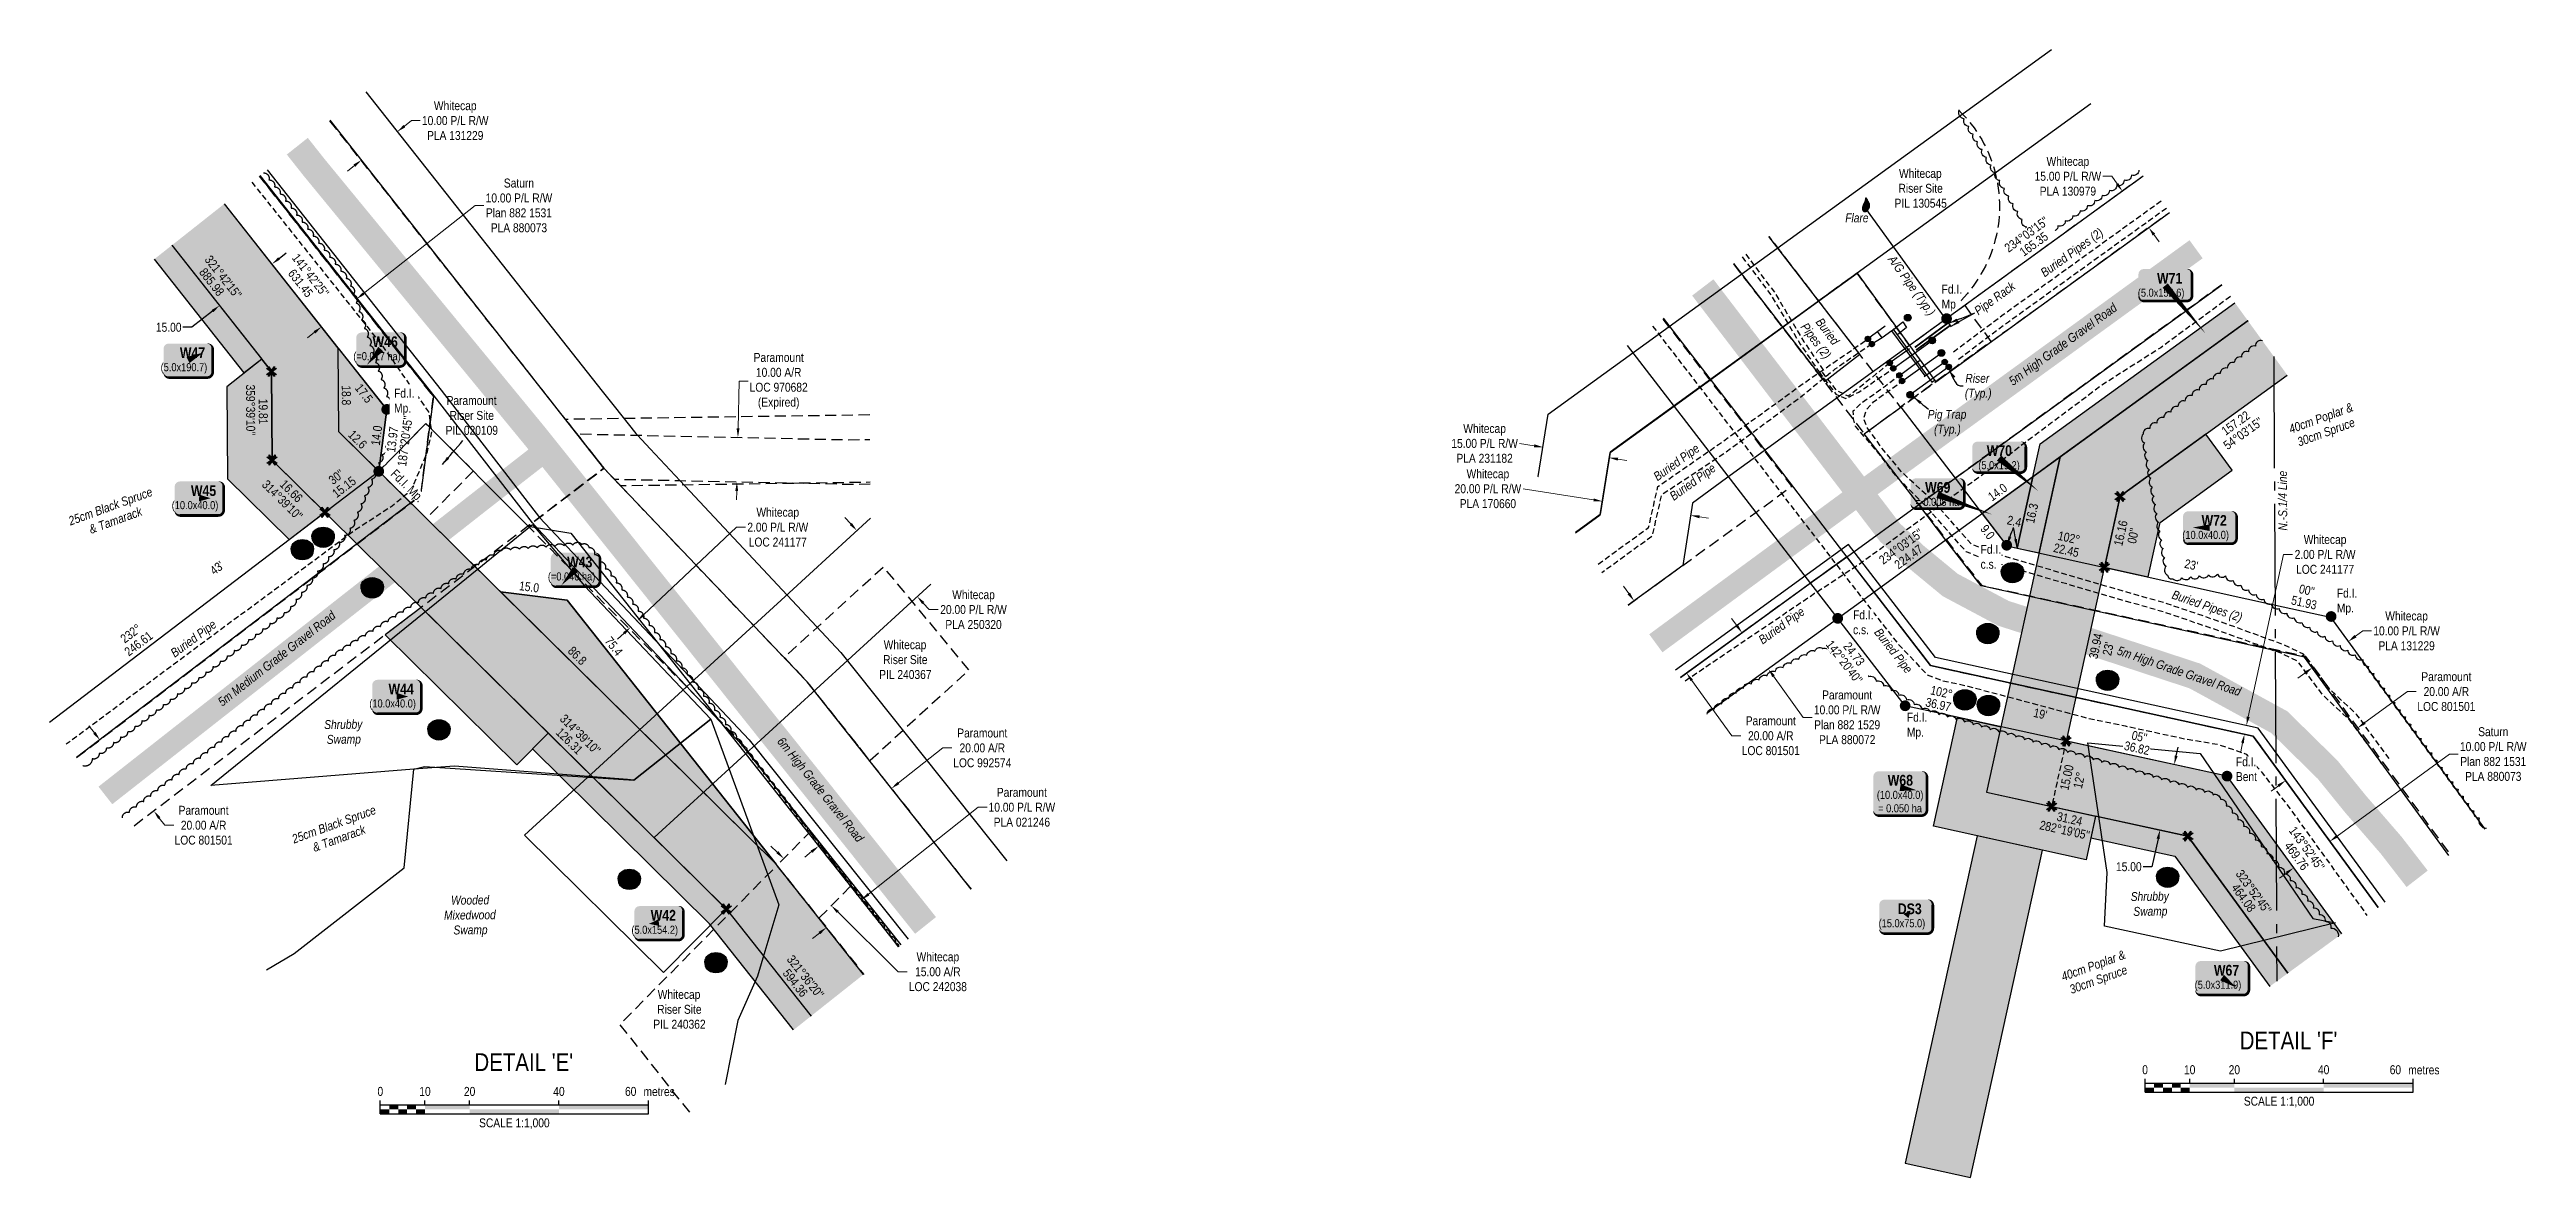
# Model space of a CAD drawing. Extents: x 521099 to 549685, y 6023217 to 6034691.
# Drawn here: x 534845 to 537617, y 6029196 to 6030458 of the extents above; entities that cross this region are included whole.
import ezdxf
from ezdxf.enums import TextEntityAlignment as Align

# ---------------------------------------------------------------- set-up
doc = ezdxf.new("R2010")
doc.units = 0
doc.header["$LTSCALE"] = 5
doc.header["$PDSIZE"] = 0.5
for name, pattern in [('0', [1, 1, 0]), ('foc-ACCESSROAD', [3.75, 2.5, -1.25]), ('foc-QUARTERLINE', [33, 25, -3, 2, -3]), ('foc-TOPO', [1, 0.2, -0.8]), ('foc-TRAV', [1.875, 1.25, -0.625]), ('UG_PIPE', [1.875, 1.25, -0.625])]:
    doc.linetypes.add(name, pattern=pattern)
doc.layers.get('Defpoints').update_dxf_attribs({"color": 9})
for name, color, linetype, lineweight in [('AS-GENERAL', 48, 'Continuous', 18), ('C-AR-T', 13, 'Continuous', 9), ('C-RW-T', 13, 'Continuous', 9), ('C-WS-T', 13, 'Continuous', 9), ('F-AR-T', 190, 'Continuous', 9), ('F-RW-T', 190, 'Continuous', 9), ('F-WS-T', 190, 'Continuous', 9), ('P-TEMP-T', 46, 'Continuous', 18), ('T-TEXT', 48, 'Continuous', 18)]:
    doc.layers.add(name, color=color, linetype=linetype, lineweight=lineweight)
for name, color, linetype in [('AS-PIPE-AG', 44, 'Continuous'), ('AS-PIPE-UG', 44, 'UG_PIPE'), ('AS-PIPE-UG-T', 44, 'Continuous'), ('AS-ROADS', 254, 'Continuous'), ('AS-SYMBOL', 7, 'Continuous'), ('C-AR', 13, 'foc-ACCESSROAD'), ('C-RW', 13, 'Continuous'), ('C-WS', 13, 'foc-ACCESSROAD'), ('DETAIL-T', 7, 'Continuous'), ('F-AR', 190, 'foc-ACCESSROAD'), ('F-RW', 190, 'Continuous'), ('F-WS', 190, 'foc-ACCESSROAD'), ('L-BD', 7, 'Continuous'), ('L-MON', 1, 'Continuous'), ('L-MON-T', 1, 'Continuous'), ('L-QSEC', 8, 'foc-QUARTERLINE'), ('P-CROSSINGS', 250, 'Continuous'), ('P-PROPOSED', 10, 'Continuous'), ('P-PROPOSED-H', 21, 'Continuous'), ('P-TEMP-BLOCKS', 250, 'Continuous'), ('P-TEMP-H', 41, 'Continuous'), ('P-TEMP_LOG DECK', 46, 'Continuous'), ('P-TEMP_WORKSPACE', 46, 'Continuous'), ('P-TRAV', 4, 'foc-TRAV'), ('P-TXT', 4, 'Continuous'), ('P-WORKAREA', 113, 'Continuous'), ('P-WORKAREA-H', 111, 'Continuous'), ('T-BUSH', 110, '0'), ('T-BUSH-T', 110, 'Continuous'), ('T-GENERAL', 48, 'foc-TOPO'), ('WETLAND', 143, 'Continuous'), ('WETLAND-T', 146, 'Continuous')]:
    doc.layers.add(name, color=color, linetype=linetype)
doc.styles.add('80', font='ARIALN.TTF', dxfattribs={"height": 10})
doc.styles.add('80CG', font='ARIALN.TTF', dxfattribs={"height": 10})
doc.styles.add('80L', font='ARIALN.TTF', dxfattribs={"height": 10})
doc.styles.add('80LS', font='ARIALNI.TTF', dxfattribs={"height": 10})
doc.styles.add('BOLD', font='ARIALNB.TTF')
doc.styles.add('Crossing', font='ARIALN.TTF', dxfattribs={"height": 10})
doc.dimstyles.new('Compass 5 000', dxfattribs={"dimscale": 5, "dimtxt": 9, "dimasz": 2, "dimexe": 0.2, "dimexo": 0.0625, "dimgap": 0.5, "dimtad": 0, "dimtih": 1, "dimtoh": 1, "dimzin": 0, "dimdsep": 46, "dimtxsty": '80CG', "dimcen": 0.1, "dimse1": 1, "dimse2": 1, "dimclrd": 256, "dimclrt": 256, "dimaunit": 1, "dimadec": 4, "dimazin": 0, "dimtfac": 0.06, "dimtofl": 0, "dimtmove": 0, "dimatfit": 1, "dimfxl": 0.2, "dimtolj": 1, "dimtzin": 0, "dimlwd": -1, "dimarcsym": 0})

msp = doc.modelspace()

# ---------------------------------------------------------------- texts
at = {"layer": 'AS-PIPE-UG-T', "char_height": 9.99481, "attachment_point": 1, "style": '80L'}
for s, width, insert, rotation in [('{\\fArial Narrow|b0|i1|c0|p34;Buried Pipes (2) }', 82.16515, (537071.816, 6030211.074), 35.739085), ('\\pi8.8858;{\\fArial Narrow|b0|i1|c0|p34;Buried \\P\\pi3.1623;Pipes (2) }', 50.92624, (536823.392, 6030166.002), 306.92064), ('{\\fArial Narrow|b0|i1|c0|p34;Buried Pipe}', 59.00527, (536638.478, 6029983.015), 35.739085), ('{\\fArial Narrow|b0|i1|c0|p34;Buried Pipe}', 59.00527, (536656.691, 6029961.017), 35.739085), ('{\\fArial Narrow|b0|i1|c0|p34;Buried Pipes (2) }', 82.16515, (537222.341, 6029853.508), 341.107286), ('{\\fArial Narrow|b0|i1|c0|p34;Buried Pipe}', 59.00527, (534978.879, 6029785.519), 36.516823), ('{\\fArial Narrow|b0|i1|c0|p34;Buried Pipe}', 59.00527, (536756.162, 6029800.348), 35.739085), ('{\\fArial Narrow|b0|i1|c0|p34;Buried Pipe}', 59.00527, (536894.108, 6029811.89), 308.056968)]:
    msp.add_mtext_dynamic_manual_height_columns(s, width=width, gutter_width=49.974, heights=[0], dxfattribs=dict(at, insert=insert, rotation=rotation))
at = {"layer": 'C-AR-T', "char_height": 9.99481, "attachment_point": 1, "style": '80L'}
for s, insert, width in [('\\pi5.5144;Whitecap\\P\\pi4.9417;Riser Site\\P\\pi0.48972;PIL 240367', (535772.716, 6029797.163), 58.1326), ('\\pi12.741;Whitecap\\P\\pi12.169;Riser Site\\P\\pi7.7472;PIL 240362', (535512.6, 6029405.975), 72.58622)]:
    msp.add_mtext(s, dxfattribs=dict(at, insert=insert, width=width))
at = {"layer": 'C-WS-T', "insert": (536894.631, 6030324.373), "char_height": 9.99481, "width": 87.05798, "attachment_point": 1, "style": '80L'}
msp.add_mtext('\\pi19.977;Whitecap\\P\\pi19.404;Riser Site\\P\\pi14.918;PIL 130545', dxfattribs=at)
at = {"layer": 'DETAIL-T', "color": 3, "char_height": 19.9896, "width": 223.74194, "attachment_point": 5, "style": '80CG'}
for s, insert in [("DETAIL 'F'", (537350.556, 6029349.474)), ("DETAIL 'E'", (535375.455, 6029325.222))]:
    msp.add_mtext(s, dxfattribs=dict(at, insert=insert))
at = {"layer": 'F-WS-T', "insert": (535287.489, 6030070.306), "char_height": 9.99481, "width": 58.15987, "attachment_point": 1, "style": '80L'}
msp.add_mtext('\\pi1.5499;Paramount\\P\\pi4.9553;Riser Site\\P\\pi0.48972;PIL 020109', dxfattribs=at)
at = {"layer": 'L-BD', "linetype": 'Continuous', "style": '80L'}
for s, height, rotation, p in [("321°42'15''", 9.99481, 308.2956, (535039.11, 6030203.484)), ("141°42'25''", 9.99481, 308.2932, (535136.858, 6030205.417)), ('885.98', 9.9948, 308.2956, (535026.225, 6030197.916)), ('631.45', 9.9948, 308.2932, (535125.68, 6030196.592)), ("359°39'10''", 9.99481, 270.346642, (535069.708, 6030054.797)), ('19.81', 9.9948, 270.346642, (535083.834, 6030052.976)), ('157.22', 9.9948, 35.9373, (537291.455, 6030040.103)), ("54°03'15''", 9.9948, 35.9373, (537299.814, 6030028.572)), ("314°39'10''", 9.99481, 315.3466, (535105.263, 6029953.93)), ('16.66', 9.9948, 315.3466, (535115.273, 6029964.062)), ("30''", 9.9948, 37.2744, (535165.656, 6029979.817)), ('15.15', 9.9948, 37.2744, (535174.282, 6029968.484)), ("234°03'15''", 9.99481, 35.9458, (536916.88, 6029902.098)), ('102°', 9.9948, 347.5496, (537104.906, 6029911.837)), ('16.16', 9.9948, 77.5496, (537162.668, 6029917.022)), ("00''", 9.9948, 77.5496, (537176.575, 6029913.951)), ('224.47', 9.9948, 35.9458, (536925.24, 6029890.567)), ('22.45', 9.9948, 347.5496, (537101.836, 6029897.929)), ("43'", 9.9948, 37.2744, (535031.983, 6029878.08)), ("23'", 9.9948, 347.5496, (537241.695, 6029881.636)), ('232°', 9.9948, 37.2744, (534935.64, 6029804.755)), ('246.61', 9.9948, 37.2744, (534944.266, 6029793.421)), ('39.94', 9.9948, 77.5496, (537134.766, 6029790.647)), ("23'", 9.9948, 77.5496, (537148.673, 6029787.576)), ('126.31', 9.9948, 315.3466, (535426.535, 6029684.387)), ("314°39'10''", 9.99481, 315.3466, (535438.678, 6029691.869)), ('15.00', 9.9948, 77.5496, (537102.315, 6029643.67)), ('12°', 9.9948, 77.5496, (537116.223, 6029640.6)), ("282°19'05''", 9.99481, 347.6823, (537100.027, 6029584.764)), ('31.24', 9.9948, 347.6823, (537105.609, 6029597.364)), ("143°52'45''", 9.99481, 306.1212, (537371.141, 6029564.152)), ('469.76', 9.9948, 306.1212, (537359.636, 6029555.757)), ("323°52'45''", 9.99481, 306.1212, (537311.662, 6029515.757)), ('464.08', 9.9948, 306.1212, (537300.354, 6029509.047))]:
    msp.add_text(s, height=height, rotation=rotation, dxfattribs=at).set_placement(p, align=Align.MIDDLE)
at = {"layer": 'L-BD', "style": '80L'}
for s, height, p in [('594.36', 9.9948, (535679.34, 6029413.808)), ("321°36'20''", 9.99481, (535690.731, 6029420.804))]:
    msp.add_text(s, height=height, rotation=308.3966, dxfattribs=at).set_placement(p, align=Align.MIDDLE)
at = {"layer": 'L-BD', "linetype": 'Continuous', "char_height": 9.99481, "attachment_point": 1, "rotation": 347.6823, "line_spacing_factor": 0.855, "style": '80L'}
for s, insert, width in [('\\pi2.8521;102°\\P\\pi0.292;36.97 ', (536948.417, 6029747.173), 28.23678), ("\\pi0.66357;19'", (537065.922, 6029721.515), 14.46494)]:
    msp.add_mtext(s, dxfattribs=dict(at, insert=insert, width=width))
at = {"layer": 'L-MON-T', "linetype": 'Continuous', "insert": (536962.304, 6030194.926), "char_height": 9.9948, "attachment_point": 1, "style": '80L'}
msp.add_mtext_dynamic_manual_height_columns('Fd.I. Mp', width=22.03263, gutter_width=49.974, heights=[0], dxfattribs=at)
at = {"layer": 'L-QSEC', "insert": (537339.164, 6029919.846), "char_height": 10, "attachment_point": 1, "rotation": 90.280956, "style": '80L'}
msp.add_mtext_dynamic_manual_height_columns('{\\fArial Narrow|b0|i1|c0|p34;N.-S.1/4 Line}', width=66.67572, gutter_width=50, heights=[0], dxfattribs=at)
at = {"layer": 'P-TEMP-T', "linetype": 'Continuous', "style": '80L'}
for s, rotation, p in [('18.8', 270.346642, (535176.836, 6030071.168)), ('17.5', 308.2932, (535196.513, 6030073.322)), ('12.6', 315.3466, (535189.413, 6030021.789)), ('14.0', 82.6537, (535210.7, 6030026.154)), ('14.0', 35.9511, (537024.873, 6029962.822)), ('16.3', 77.5496, (537063.26, 6029939.155)), ('9.0', 307.2765, (537013.799, 6029918.176)), ('2.4', 347.5496, (537043.649, 6029930.333)), ('15.0', 352.8189, (535381.441, 6029856.898)), ('86.8', 315.3466, (535435.356, 6029779.906)), ('75.4', 308.3966, (535476.189, 6029790.346))]:
    msp.add_text(s, height=9.9948, rotation=rotation, dxfattribs=at).set_placement(p, align=Align.MIDDLE)
at = {"layer": 'T-BUSH-T', "char_height": 9.99481, "attachment_point": 2, "rotation": 20, "style": '80LS'}
for s, insert, width in [('40cm Poplar & 30cm Spruce', (537385.101, 6030050.409), 75.02008), ('25cm Black Spruce & Tamarack', (534911.085, 6029951.698), 103.34974), ('25cm Black Spruce & Tamarack', (535161.2, 6029595.892), 103.34974), ('40cm Poplar & 30cm Spruce', (537130.306, 6029437.996), 75.02008)]:
    msp.add_mtext(s, dxfattribs=dict(at, insert=insert, width=width))
at = {"layer": 'T-GENERAL', "insert": (536854.421, 6030274.625), "char_height": 9.99481, "attachment_point": 1, "style": '80L'}
msp.add_mtext_dynamic_manual_height_columns('{\\fArial Narrow|b0|i1|c0|p34;Flare}', width=25.8983, gutter_width=49.974, heights=[0], dxfattribs=at)
at = {"layer": 'T-GENERAL', "char_height": 9.99481, "attachment_point": 1, "style": '80L'}
for insert, rotation in [((537036.267, 6030089.657), 35.971529), ((537161.145, 6029790.953), 341.107286)]:
    msp.add_mtext_dynamic_manual_height_columns('{\\fArial Narrow|b0|i1|c0|p34;5m High Grade Gravel Road}', width=145.76107, gutter_width=49.974, heights=[0], dxfattribs=dict(at, insert=insert, rotation=rotation))
at = {"layer": 'T-TEXT', "insert": (536997.366, 6030168.14), "char_height": 9.9896, "attachment_point": 1, "rotation": 35.945626, "style": '80L'}
msp.add_mtext_dynamic_manual_height_columns('\\pi0.33953;{\\fArial Narrow|b0|i1|c0|p34;Pipe Rack}', width=52.88938, gutter_width=249.869, heights=[0], dxfattribs=at)
at = {"layer": 'T-TEXT', "char_height": 9.9896, "attachment_point": 1, "style": '80L'}
for s, width, insert in [('\\pi14.438;{\\fArial Narrow|b0|i1|c0|p34;Riser \\P\\pi13.883;(Typ.)}', 56.01714, (536974.464, 6030095.165)), ('\\pi0.33702;{\\fArial Narrow|b0|i1|c0|p34;Pig Trap \\P\\pi7.4374;(Typ.)}', 43.12644, (536946.421, 6030054.859))]:
    msp.add_mtext_dynamic_manual_height_columns(s, width=width, gutter_width=249.869, heights=[0], dxfattribs=dict(at, insert=insert))
at = {"layer": 'T-TEXT', "linetype": 'Continuous', "char_height": 9.99481, "attachment_point": 1, "style": '80L'}
for s, width, heights, insert, rotation in [('{\\fArial Narrow|b0|i1|c0|p34;5m Medium Grade Gravel Road}', 166.90385, [15.907], (535031.927, 6029730.612), 38.117171), ('{\\fArial Narrow|b0|i1|c0|p34;6m High Grade Gravel Road}', 145.76107, [13.063], (535666.184, 6029689.947), 308.617915)]:
    msp.add_mtext_dynamic_manual_height_columns(s, width=width, gutter_width=49.974, heights=heights, dxfattribs=dict(at, insert=insert, rotation=rotation))
at = {"layer": 'WETLAND-T', "attachment_point": 1, "rotation": 0.56433, "style": '80L'}
for s, width, gutter_width, insert, char_height in [('\\pi0.45563;{\\fArial Narrow|b0|i1|c0|p34;Shrubby\\P\\pi3.1623;Swamp}', 43.44035, 249.87, (535151.57, 6029707.839), 9.99481), ('\\pi0.83334;{\\fArial Narrow|b0|i1|c0|p34;Wooded \\P\\pi-7.2323;Mixedwood \\P\\pi3.1597;Swamp}', 43.40501, 49.974, (535293.19, 6029511.281), 9.98668), ('\\pi28.916;{\\fArial Narrow|b0|i1|c0|p34;Shrubby\\P\\pi31.62;Swamp}', 100.32608, 49.974, (537145.009, 6029515.139), 9.98668)]:
    msp.add_mtext_dynamic_manual_height_columns(s, width=width, gutter_width=gutter_width, heights=[0], dxfattribs=dict(at, insert=insert, char_height=char_height))

# ---------------------------------------------------------------- blocks, each defined once
blk = doc.blocks.new('*U488')
h = blk.add_hatch(color=191)
edge = h.paths.add_edge_path()
edge.add_line((-24, -18), (24, -18))
edge.add_arc((24, -12), 6, 270, 360)
edge.add_line((30, -12), (30, 12.5))
edge.add_arc((24, 12.5), 6, 0, 90)
edge.add_line((24, 18.5), (-24, 18.5))
edge.add_arc((-24, 12.5), 6, 90, 180)
edge.add_line((-30, 12.5), (-30, -12))
edge.add_arc((-24, -12), 6, 180, 270)
at = {"color": 250, "flags": 128}
blk.add_lwpolyline([(-24, -18, 3, 3, 0), (24, -18, 3, 3, 0.414214), (30, -12, 3, 3, 0), (30, 12.5, 3, 0, 0.414214), (24, 18.5, 0, 0, 0), (-24, 18.5, 0, 0, 0.414214), (-30, 12.5, 0, 0, 0), (-30, -12, 0, 3, 0.414214)], format="xyseb", close=True, dxfattribs=at)
at = {"flags": 128}
blk.add_lwpolyline([(-19.1, 0.2, 0, 7.5, 0), (0, 0, 0, 0, 0)], format="xyseb", dxfattribs=at)
at = {"color": 250}
for tag, p, height, style in [('TEMP_AREA_W1_001', (-9.2, 2.2), 12, 'BOLD'), ('ENTER_TEXT_001', (-30.7, -12.5), 9, '80')]:
    blk.add_attdef(tag, p, '', height=height, dxfattribs=dict(at, style=style))
blk = doc.blocks.new('*U506')
h = blk.add_hatch(color=191)
edge = h.paths.add_edge_path()
edge.add_line((-21.5, -19.6), (21.5, -19.6))
edge.add_arc((21.5, -13.6), 6, 270, 360)
edge.add_line((27.5, -13.6), (27.5, 12.5))
edge.add_arc((21.5, 12.5), 6, 0, 90)
edge.add_line((21.5, 18.5), (-21.5, 18.5))
edge.add_arc((-21.5, 12.5), 6, 90, 180)
edge.add_line((-27.5, 12.5), (-27.5, -13.6))
edge.add_arc((-21.5, -13.6), 6, 180, 270)
at = {"color": 250, "flags": 128}
blk.add_lwpolyline([(-21.5, -19.6, 3, 3, 0), (21.5, -19.6, 3, 3, 0.414214), (27.5, -13.6, 3, 3, 0), (27.5, 12.5, 3, 0, 0.414214), (21.5, 18.5, 0, 0, 0), (-21.5, 18.5, 0, 0, 0.414214), (-27.5, 12.5, 0, 0, 0), (-27.5, -13.6, 0, 3, 0.414214)], format="xyseb", close=True, dxfattribs=at)
at = {"flags": 128}
blk.add_lwpolyline([(12.8, -0.3, 0, 7.5, 0), (0, 0, 0, 0, 0)], format="xyseb", dxfattribs=at)
at = {"color": 250}
for tag, p, height, style in [('TEMP_AREA_W1_001', (-9.2, 2.2), 12, 'BOLD'), ('ENTER_TEXT_001', (-30.7, -12.5), 9, '80')]:
    blk.add_attdef(tag, p, '', height=height, dxfattribs=dict(at, style=style))
blk = doc.blocks.new('xing2')
h = blk.add_hatch(color=50)
h.dxf.hatch_style = 1
edge = h.paths.add_edge_path()
edge.add_ellipse((0, 0), major_axis=(-12.5, 0), ratio=0.816297, start_angle=0, end_angle=360)
h = blk.add_hatch(color=250)
h.dxf.hatch_style = 1
edge = h.paths.add_edge_path()
edge.add_ellipse((0, -2), major_axis=(-12.5, 0), ratio=0.816297, start_angle=0, end_angle=180)
edge.add_line((12.5, -2), (12.5, 0))
edge.add_ellipse((0, 0), major_axis=(-12.5, 0), ratio=0.816297, start_angle=0, end_angle=180, ccw=False)
edge.add_line((-12.5, 0), (-12.5, -2))
at = {"color": 250}
blk.add_ellipse((0, 0), major_axis=(-12.5, 0), ratio=0.816297, dxfattribs=at)
blk.add_ellipse((0, -2), major_axis=(-12.5, 0), ratio=0.816297, start_param=0, end_param=3.141593, dxfattribs=at)
at = {"color": 250, "style": 'Crossing'}
blk.add_attdef('CROSSING', text='', height=9, dxfattribs=at).set_placement((0.1, 0), align=Align.MIDDLE_CENTER)
at = {"color": 250, "style": 'Crossing', "flags": 1}
for tag, p in [('DESCRIPTION', (0.1, -25.8)), ('OWNER', (0.1, -12.5)), ('LOCATION', (0.1, -39.3)), ('DWG_REF', (0.1, -52.8))]:
    blk.add_attdef(tag, text='', height=9, dxfattribs=at).set_placement(p, align=Align.MIDDLE_CENTER)
blk = doc.blocks.new('fdia')
at = {"color": 255, "const_width": 1}
blk.add_lwpolyline([(-0.5, 0, 1), (0.5, 0, 1)], format="xyb", close=True, dxfattribs=at)
blk = doc.blocks.new('Fdiaa')
blk.add_blockref('fdia', (0, 0))
blk = doc.blocks.new('fdib')
at = {"color": 1, "const_width": 1.6}
blk.add_lwpolyline([(-0.4, 0, 1), (0.4, 0, 1)], format="xyb", close=True, dxfattribs=at)
at = {"color": 1}
blk.add_circle((0, 0), 0.8, dxfattribs=at)
blk = doc.blocks.new('Fdibb')
blk.add_blockref('fdib', (0, 0))
blk = doc.blocks.new('fdicc')
for name in ['Fdibb', 'Fdiaa']:
    blk.add_blockref(name, (0, 0))
blk = doc.blocks.new('FDI')
blk.add_blockref('fdicc', (0, 0))
blk = doc.blocks.new('TEMP')
h = blk.add_hatch(color=255)
h.dxf.hatch_style = 1
h.paths.add_polyline_path([(-1.15, -0.67), (-0.67, -0.67), (-0.67, -1.15), (0, -0.25), (0.67, -1.15), (0.67, -0.67), (1.15, -0.67), (0.25, 0), (1.15, 0.67), (0.67, 0.67), (0.67, 1.15), (0, 0.25), (-0.67, 1.15), (-0.67, 0.67), (-1.15, 0.67), (-0.25, 0)])
h = blk.add_hatch(color=1)
h.dxf.hatch_style = 1
h.paths.add_polyline_path([(0, 0.08), (-0.57, 0.85), (-0.57, 0.57), (-0.85, 0.57), (-0.08, 0), (-0.85, -0.57), (-0.57, -0.57), (-0.57, -0.85), (0, -0.08), (0.57, -0.85), (0.57, -0.57), (0.85, -0.57), (0.08, 0), (0.85, 0.57), (0.57, 0.57), (0.57, 0.85)])
at = {"color": 1}
for p, q in [((-0.08, 0), (0.08, 0)), ((0, 0.08), (0, -0.08))]:
    blk.add_line(p, q, dxfattribs=at)
at = {"color": 255, "flags": 128}
blk.add_lwpolyline([(-0.25, 0), (-1.15, 0.67), (-0.67, 0.67), (-0.67, 1.15), (0, 0.25), (0.67, 1.15), (0.67, 0.67), (1.15, 0.67), (0.25, 0), (1.15, -0.67), (0.67, -0.67), (0.67, -1.15), (0, -0.25), (-0.67, -1.15), (-0.67, -0.67), (-1.15, -0.67)], close=True, dxfattribs=at)
at = {"color": 1, "flags": 128}
blk.add_lwpolyline([(-0.08, 0), (-0.85, 0.57), (-0.57, 0.57), (-0.57, 0.85), (0, 0.08), (0.57, 0.85), (0.57, 0.57), (0.85, 0.57), (0.08, 0), (0.85, -0.57), (0.57, -0.57), (0.57, -0.85), (0, -0.08), (-0.57, -0.85), (-0.57, -0.57), (-0.85, -0.57)], close=True, dxfattribs=at)
blk = doc.blocks.new('*D540')
at = {"layer": 'Defpoints', "color": 0, "linetype": 'Continuous', "transparency": 16777216}
for p in [(535583.2, 6030024.8), (535615.1, 6030024.1), (535582.1, 6029974.8)]:
    blk.add_point(p, dxfattribs=at)
at = {"layer": 'F-AR-T', "transparency": 16777216}
for p, q in [((535615.3, 6030034.1), (535616.4, 6030087)), ((535616.4, 6030087), (535626.4, 6030087)), ((535613.8, 6029964.1), (535613.6, 6029954.1))]:
    blk.add_line(p, q, dxfattribs=at)
at = {"layer": 'F-AR-T', "linetype": 'Continuous', "transparency": 16777216}
for points in [[(535613.6, 6030034.1), (535616.9, 6030034.1), (535615.1, 6030024.1)], [(535612.1, 6029964.1), (535615.4, 6029964), (535614, 6029974.1)]]:
    blk.add_solid(points, dxfattribs=at)
at = {"layer": 'F-AR-T', "linetype": 'Continuous', "transparency": 16777216, "insert": (535660.7, 6030087), "char_height": 10, "attachment_point": 5, "style": '80CG'}
blk.add_mtext('\\A1;Paramount\\P10.00 A/R\\PLOC 970682\\P(Expired)', dxfattribs=at)
blk = doc.blocks.new('*U505')
h = blk.add_hatch(color=191)
edge = h.paths.add_edge_path()
edge.add_line((-21.5, -19.6), (21.5, -19.6))
edge.add_arc((21.5, -13.6), 6, 270, 360)
edge.add_line((27.5, -13.6), (27.5, 12.5))
edge.add_arc((21.5, 12.5), 6, 0, 90)
edge.add_line((21.5, 18.5), (-21.5, 18.5))
edge.add_arc((-21.5, 12.5), 6, 90, 180)
edge.add_line((-27.5, 12.5), (-27.5, -13.6))
edge.add_arc((-21.5, -13.6), 6, 180, 270)
at = {"color": 250, "flags": 128}
blk.add_lwpolyline([(-21.5, -19.6, 3, 3, 0), (21.5, -19.6, 3, 3, 0.414214), (27.5, -13.6, 3, 3, 0), (27.5, 12.5, 3, 0, 0.414214), (21.5, 18.5, 0, 0, 0), (-21.5, 18.5, 0, 0, 0.414214), (-27.5, 12.5, 0, 0, 0), (-27.5, -13.6, 0, 3, 0.414214)], format="xyseb", close=True, dxfattribs=at)
at = {"flags": 128}
blk.add_lwpolyline([(-15.6, -17.9, 0, 7.5, 0), (0, 0, 0, 0, 0)], format="xyseb", dxfattribs=at)
at = {"color": 250}
for tag, p, height, style in [('TEMP_AREA_W1_001', (-9.2, 2.2), 12, 'BOLD'), ('ENTER_TEXT_001', (-30.7, -12.5), 9, '80')]:
    blk.add_attdef(tag, p, '', height=height, dxfattribs=dict(at, style=style))
blk = doc.blocks.new('*D542')
at = {"layer": 'Defpoints', "color": 0, "linetype": 'Continuous', "transparency": 16777216}
for p in [(535089.4, 6030223.4), (535030.6, 6030176.9), (535034.8, 6030171.5)]:
    blk.add_point(p, dxfattribs=at)
at = {"layer": 'P-TXT', "transparency": 16777216}
for p, q in [((535101.5, 6030224.2), (535109.4, 6030230.4)), ((535004, 6030147.2), (534994, 6030147.2)), ((535027, 6030165.3), (535004, 6030147.2))]:
    blk.add_line(p, q, dxfattribs=at)
at = {"layer": 'P-TXT', "linetype": 'Continuous', "transparency": 16777216}
for points in [[(535100.5, 6030225.5), (535102.5, 6030222.9), (535093.7, 6030218)], [(535026, 6030166.6), (535028, 6030164), (535034.8, 6030171.5)]]:
    blk.add_solid(points, dxfattribs=at)
at = {"layer": 'P-TXT', "linetype": 'Continuous', "transparency": 16777216, "insert": (534978, 6030147.2), "char_height": 10, "attachment_point": 5, "style": '80CG'}
blk.add_mtext('\\A1;15.00', dxfattribs=at)
blk = doc.blocks.new('*D543')
at = {"layer": 'Defpoints', "color": 0, "linetype": 'Continuous', "transparency": 16777216}
for p in [(535178.4, 6030191.3), (535188.3, 6030178.8), (535139.2, 6030160.4)]:
    blk.add_point(p, dxfattribs=at)
at = {"layer": 'F-RW-T', "transparency": 16777216}
for p, q in [((535196.1, 6030185), (535320.9, 6030283.5)), ((535320.9, 6030283.5), (535330.9, 6030283.5)), ((535141.2, 6030141.6), (535133.4, 6030135.4))]:
    blk.add_line(p, q, dxfattribs=at)
at = {"layer": 'F-RW-T', "linetype": 'Continuous', "transparency": 16777216}
for points in [[(535195.1, 6030186.3), (535197.2, 6030183.7), (535188.3, 6030178.8)], [(535140.2, 6030142.9), (535142.2, 6030140.3), (535149.1, 6030147.8)]]:
    blk.add_solid(points, dxfattribs=at)
at = {"layer": 'F-RW-T', "linetype": 'Continuous', "transparency": 16777216, "insert": (535370, 6030283.5), "char_height": 10, "attachment_point": 5, "style": '80CG'}
blk.add_mtext('\\A1;Saturn\\P10.00 P/L R/W\\PPlan 882 1531\\PPLA 880073', dxfattribs=at)
blk = doc.blocks.new('*D544')
at = {"layer": 'Defpoints', "color": 0, "linetype": 'Continuous', "transparency": 16777216}
for p in [(534944.7, 6029719), (535005.3, 6029639.5), (534961.4, 6029606.2)]:
    blk.add_point(p, dxfattribs=at)
at = {"layer": 'F-AR-T', "transparency": 16777216}
for p, q in [((534894.9, 6029693.6), (534888.8, 6029701.6)), ((534967.5, 6029598.2), (534973.6, 6029590.2)), ((534973.6, 6029590.2), (534983.6, 6029590.2))]:
    blk.add_line(p, q, dxfattribs=at)
at = {"layer": 'F-AR-T', "linetype": 'Continuous', "transparency": 16777216}
for points in [[(534896.2, 6029694.7), (534893.5, 6029692.6), (534900.9, 6029685.7)], [(534968.8, 6029599.2), (534966.2, 6029597.2), (534961.4, 6029606.2)]]:
    blk.add_solid(points, dxfattribs=at)
at = {"layer": 'F-AR-T', "linetype": 'Continuous', "transparency": 16777216, "insert": (535017.1, 6029590.2), "char_height": 10, "attachment_point": 5, "style": '80CG'}
blk.add_mtext('\\A1;Paramount\\P20.00 A/R\\PLOC 801501', dxfattribs=at)
blk = doc.blocks.new('FLARE')
h = blk.add_hatch(color=255)
h.dxf.hatch_style = 1
h.paths.add_polyline_path([(0.16, 2.41, 0.114147), (0.13, 2.43), (0.11, 2.44, 0.261551), (0.01, 2.42), (0, 2.41, 0.131268), (-0.03, 2.37), (-0.04, 2.35, 0.041497), (-0.05, 2.33), (-0.05, 2.29, 0.015174), (-0.05, 2.29), (-0.06, 2.24, 0.004376), (-0.06, 2.24), (-0.07, 2.18), (-0.08, 2.11), (-0.09, 2.05), (-0.1, 1.98), (-0.12, 1.91), (-0.14, 1.83), (-0.17, 1.76), (-0.19, 1.68), (-0.22, 1.61), (-0.26, 1.53), (-0.29, 1.46), (-0.32, 1.39), (-0.36, 1.32), (-0.39, 1.25, 0.000505), (-0.39, 1.25), (-0.43, 1.18, 0.002398), (-0.43, 1.18), (-0.46, 1.1, 0.004177), (-0.46, 1.1), (-0.5, 1.03, 0.005735), (-0.5, 1.03), (-0.53, 0.95, 0.006994), (-0.53, 0.95), (-0.56, 0.87, 0.00791), (-0.57, 0.87), (-0.6, 0.78, 0.008323), (-0.6, 0.78), (-0.63, 0.69, 0.008095), (-0.63, 0.68), (-0.66, 0.59, 0.008067), (-0.66, 0.59), (-0.68, 0.49, 0.008387), (-0.68, 0.49), (-0.7, 0.39, 0.009056), (-0.71, 0.38), (-0.72, 0.28, 0.010123), (-0.72, 0.28), (-0.74, 0.18, 0.011689), (-0.74, 0.18), (-0.75, 0.08, 0.013925), (-0.75, 0.08), (-0.75, -0.02, 0.016488), (-0.75, -0.02), (-0.75, -0.11, 0.017255), (-0.75, -0.12), (-0.74, -0.2, 0.01735), (-0.74, -0.2), (-0.73, -0.28, 0.017311), (-0.73, -0.29), (-0.71, -0.36, 0.01715), (-0.71, -0.36), (-0.69, -0.43, 0.016886), (-0.69, -0.44), (-0.66, -0.5, 0.016546), (-0.66, -0.5), (-0.63, -0.56, 0.016164), (-0.63, -0.56), (-0.6, -0.61, 0.016329), (-0.6, -0.62), (-0.57, -0.66, 0.018828), (-0.57, -0.67), (-0.54, -0.71, 0.022087), (-0.53, -0.71), (-0.5, -0.75, 0.025345), (-0.49, -0.76), (-0.46, -0.78, 0.028234), (-0.45, -0.79), (-0.42, -0.82, 0.030298), (-0.41, -0.82), (-0.37, -0.84, 0.031129), (-0.36, -0.85), (-0.32, -0.86, 0.030544), (-0.31, -0.87), (-0.27, -0.88, 0.028465), (-0.26, -0.88), (-0.22, -0.89, 0.025311), (-0.21, -0.89), (-0.16, -0.89, 0.02283), (-0.15, -0.89), (-0.11, -0.89, 0.021226), (-0.1, -0.89), (-0.05, -0.88, 0.020401), (-0.04, -0.88), (0, -0.87, 0.020299), (0.01, -0.87), (0.05, -0.85, 0.020911), (0.06, -0.85), (0.11, -0.83, 0.022277), (0.11, -0.83), (0.15, -0.81, 0.023712), (0.16, -0.8), (0.2, -0.78, 0.022408), (0.21, -0.78), (0.24, -0.75, 0.01993), (0.25, -0.74), (0.28, -0.72, 0.017146), (0.28, -0.71), (0.31, -0.68, 0.014211), (0.32, -0.68), (0.35, -0.64, 0.011221), (0.35, -0.64), (0.37, -0.61, 0.008212), (0.38, -0.61), (0.4, -0.57, 0.005172), (0.4, -0.57), (0.42, -0.54, 0.002523), (0.43, -0.54), (0.45, -0.5, 0.001671), (0.45, -0.5), (0.47, -0.47, 0.001229), (0.47, -0.47), (0.49, -0.44, 0.00075), (0.49, -0.44), (0.51, -0.41, 0.00026), (0.51, -0.41), (0.54, -0.37), (0.56, -0.34), (0.58, -0.3), (0.61, -0.27), (0.63, -0.23, 0.001311), (0.63, -0.23), (0.66, -0.19, 0.003726), (0.66, -0.19), (0.69, -0.15, 0.006065), (0.69, -0.14), (0.72, -0.1, 0.008452), (0.72, -0.1), (0.74, -0.05, 0.010991), (0.75, -0.05), (0.77, 0, 0.013767), (0.77, 0), (0.79, 0.05, 0.016839), (0.8, 0.05), (0.81, 0.1, 0.019104), (0.82, 0.11), (0.83, 0.15, 0.016987), (0.83, 0.16), (0.84, 0.21, 0.013636), (0.84, 0.21), (0.85, 0.26, 0.010244), (0.85, 0.27), (0.86, 0.31, 0.006846), (0.86, 0.32), (0.86, 0.37, 0.003419), (0.86, 0.37), (0.86, 0.41), (0.87, 0.46), (0.87, 0.5), (0.88, 0.54), (0.88, 0.59), (0.89, 0.63, 0.001278), (0.89, 0.63), (0.89, 0.67, 0.004735), (0.89, 0.67), (0.9, 0.71, 0.008354), (0.9, 0.72), (0.9, 0.76, 0.012059), (0.9, 0.76), (0.9, 0.8, 0.015712), (0.9, 0.81), (0.9, 0.85, 0.018457), (0.9, 0.85), (0.9, 0.89, 0.018102), (0.9, 0.9), (0.89, 0.94, 0.016533), (0.89, 0.95), (0.88, 0.99, 0.014576), (0.88, 0.99), (0.87, 1.03, 0.012435), (0.86, 1.04), (0.85, 1.08, 0.010283), (0.85, 1.09), (0.83, 1.13, 0.00824), (0.83, 1.13), (0.81, 1.18, 0.00638), (0.81, 1.18), (0.78, 1.23, 0.004735), (0.78, 1.23), (0.76, 1.29, 0.003388), (0.75, 1.29), (0.73, 1.34, 0.002345), (0.73, 1.34), (0.7, 1.4, 0.001492), (0.7, 1.4), (0.67, 1.46, 0.000746), (0.67, 1.46), (0.63, 1.51), (0.6, 1.57), (0.57, 1.62), (0.55, 1.68), (0.52, 1.73), (0.49, 1.78), (0.47, 1.83), (0.45, 1.87), (0.42, 1.92), (0.4, 1.97), (0.38, 2.02), (0.35, 2.08, 0.000332), (0.35, 2.08), (0.33, 2.13, 0.001849), (0.33, 2.13), (0.3, 2.19, 0.0038), (0.3, 2.19), (0.27, 2.24, 0.006473), (0.27, 2.24), (0.25, 2.29, 0.010865), (0.24, 2.3), (0.22, 2.34, 0.019524), (0.22, 2.34), (0.19, 2.38, 0.041077), (0.18, 2.39)])
at = {"color": 48, "flags": 128}
for points in [[(0.11, -0.72), (0.07, -0.74), (0.03, -0.76), (-0.02, -0.77), (-0.07, -0.78), (-0.11, -0.79), (-0.16, -0.79), (-0.2, -0.79), (-0.25, -0.78), (-0.29, -0.77), (-0.32, -0.76), (-0.36, -0.74), (-0.4, -0.71), (-0.43, -0.68), (-0.46, -0.65), (-0.49, -0.61), (-0.52, -0.56), (-0.54, -0.51), (-0.57, -0.46), (-0.59, -0.4), (-0.61, -0.33), (-0.63, -0.26), (-0.64, -0.19), (-0.65, -0.11), (-0.65, -0.02), (-0.65, 0.07), (-0.64, 0.17), (-0.63, 0.27), (-0.61, 0.36), (-0.58, 0.46), (-0.56, 0.56), (-0.53, 0.66), (-0.5, 0.75), (-0.47, 0.83), (-0.44, 0.91), (-0.41, 0.99), (-0.37, 1.06), (-0.34, 1.13), (-0.3, 1.2), (-0.27, 1.27), (-0.23, 1.34), (-0.2, 1.42), (-0.16, 1.49), (-0.13, 1.57), (-0.1, 1.65), (-0.07, 1.73), (-0.04, 1.8), (-0.02, 1.88), (0, 1.96), (0.01, 2.03), (0.02, 2.1), (0.03, 2.17), (0.04, 2.22), (0.05, 2.27), (0.05, 2.31), (0.06, 2.34), (0.08, 2.35), (0.09, 2.34), (0.11, 2.32), (0.13, 2.29), (0.16, 2.25), (0.18, 2.2), (0.21, 2.14), (0.24, 2.09), (0.26, 2.03), (0.29, 1.98), (0.31, 1.93), (0.33, 1.88), (0.36, 1.83), (0.38, 1.78), (0.41, 1.73), (0.43, 1.68), (0.46, 1.63), (0.49, 1.58), (0.52, 1.52), (0.55, 1.47), (0.58, 1.41), (0.61, 1.35), (0.64, 1.3), (0.67, 1.24), (0.69, 1.19), (0.72, 1.14), (0.74, 1.09), (0.75, 1.05), (0.77, 1), (0.78, 0.96), (0.79, 0.92), (0.8, 0.88), (0.8, 0.84), (0.8, 0.8), (0.8, 0.76), (0.8, 0.72), (0.79, 0.68), (0.79, 0.64), (0.78, 0.6), (0.78, 0.56), (0.77, 0.51), (0.77, 0.47), (0.76, 0.42), (0.76, 0.37), (0.76, 0.33), (0.75, 0.28), (0.74, 0.23), (0.73, 0.18), (0.72, 0.13), (0.7, 0.09), (0.68, 0.04), (0.66, 0), (0.63, -0.05), (0.61, -0.09), (0.58, -0.13), (0.55, -0.17), (0.53, -0.21), (0.5, -0.25), (0.48, -0.28), (0.45, -0.32), (0.43, -0.35), (0.41, -0.38), (0.39, -0.42), (0.37, -0.45), (0.34, -0.48), (0.32, -0.51), (0.3, -0.55), (0.27, -0.58), (0.24, -0.61), (0.21, -0.64), (0.18, -0.67), (0.15, -0.7)], [(0.02, -0.75), (-0.01, -0.76), (-0.03, -0.77), (-0.05, -0.78), (-0.08, -0.78), (-0.11, -0.79), (-0.13, -0.79), (-0.16, -0.79), (-0.18, -0.78), (-0.2, -0.78), (-0.23, -0.77), (-0.25, -0.76), (-0.26, -0.74), (-0.28, -0.73), (-0.3, -0.71), (-0.32, -0.69), (-0.33, -0.66), (-0.35, -0.63), (-0.36, -0.6), (-0.37, -0.57), (-0.39, -0.53), (-0.4, -0.49), (-0.4, -0.45), (-0.41, -0.41), (-0.41, -0.36), (-0.41, -0.31), (-0.4, -0.25), (-0.39, -0.2), (-0.38, -0.14), (-0.37, -0.09), (-0.36, -0.03), (-0.34, 0.02), (-0.32, 0.07), (-0.31, 0.12), (-0.29, 0.16), (-0.27, 0.21), (-0.25, 0.25), (-0.23, 0.29), (-0.21, 0.33), (-0.19, 0.37), (-0.17, 0.41), (-0.15, 0.45), (-0.14, 0.49), (-0.12, 0.53), (-0.1, 0.58), (-0.08, 0.62), (-0.07, 0.66), (-0.06, 0.71), (-0.05, 0.75), (-0.04, 0.79), (-0.03, 0.83), (-0.03, 0.87), (-0.02, 0.9), (-0.02, 0.93), (-0.01, 0.95), (-0.01, 0.96), (0, 0.97), (0.01, 0.96), (0.02, 0.95), (0.03, 0.94), (0.04, 0.91), (0.06, 0.88), (0.07, 0.86), (0.09, 0.82), (0.1, 0.79), (0.12, 0.76), (0.13, 0.74), (0.14, 0.71), (0.16, 0.68), (0.17, 0.65), (0.18, 0.63), (0.2, 0.6), (0.21, 0.57), (0.23, 0.54), (0.25, 0.51), (0.26, 0.47), (0.28, 0.44), (0.3, 0.41), (0.31, 0.38), (0.33, 0.35), (0.34, 0.32), (0.36, 0.29), (0.37, 0.27), (0.38, 0.24), (0.39, 0.22), (0.39, 0.19), (0.4, 0.17), (0.4, 0.15), (0.41, 0.13), (0.41, 0.1), (0.41, 0.08), (0.4, 0.06), (0.4, 0.04), (0.4, 0.01), (0.39, -0.01), (0.39, -0.03), (0.39, -0.06), (0.39, -0.08), (0.38, -0.11), (0.38, -0.14), (0.38, -0.16), (0.38, -0.19), (0.37, -0.22), (0.37, -0.24), (0.36, -0.27), (0.35, -0.3), (0.34, -0.32), (0.32, -0.35), (0.31, -0.37), (0.3, -0.4), (0.28, -0.42), (0.27, -0.44), (0.25, -0.46), (0.24, -0.48), (0.22, -0.5), (0.21, -0.52), (0.2, -0.54), (0.19, -0.56), (0.17, -0.58), (0.16, -0.6), (0.15, -0.61), (0.14, -0.63), (0.12, -0.65), (0.11, -0.67), (0.09, -0.69), (0.08, -0.7), (0.06, -0.72), (0.04, -0.74)]]:
    blk.add_lwpolyline(points, close=True, dxfattribs=at)
blk = doc.blocks.new('*D546')
at = {"layer": 'C-RW-T', "transparency": 16777216}
for p, q in [((537152.7, 6030316.1), (537142.7, 6030316.1)), ((537158.8, 6030307.7), (537152.7, 6030316.1)), ((537199.9, 6030250.9), (537205.8, 6030242.8))]:
    blk.add_line(p, q, dxfattribs=at)
at = {"layer": 'C-RW-T', "linetype": 'Continuous', "transparency": 16777216}
for points in [[(537160.1, 6030308.6), (537157.4, 6030306.7), (537164.6, 6030299.6)], [(537201.2, 6030251.9), (537198.5, 6030249.9), (537194, 6030259)]]:
    blk.add_solid(points, dxfattribs=at)
at = {"layer": 'Defpoints', "color": 0, "linetype": 'Continuous', "transparency": 16777216}
for p in [(537143.2, 6030284), (537164.6, 6030299.6), (537172.6, 6030243.5)]:
    blk.add_point(p, dxfattribs=at)
at = {"layer": 'C-RW-T', "linetype": 'Continuous', "transparency": 16777216, "insert": (537103.6, 6030316.1), "char_height": 10, "attachment_point": 5, "style": '80CG'}
blk.add_mtext('\\A1;Whitecap\\P15.00 P/L R/W\\PPLA 130979', dxfattribs=at)
blk = doc.blocks.new('*U508')
h = blk.add_hatch(color=191)
edge = h.paths.add_edge_path()
edge.add_line((-24, -19.6), (24, -19.6))
edge.add_arc((24, -13.6), 6, 270, 360)
edge.add_line((30, -13.6), (30, 12.5))
edge.add_arc((24, 12.5), 6, 0, 90)
edge.add_line((24, 18.5), (-24, 18.5))
edge.add_arc((-24, 12.5), 6, 90, 180)
edge.add_line((-30, 12.5), (-30, -13.6))
edge.add_arc((-24, -13.6), 6, 180, 270)
at = {"color": 250, "flags": 128}
blk.add_lwpolyline([(-24, -19.6, 3, 3, 0), (24, -19.6, 3, 3, 0.414214), (30, -13.6, 3, 3, 0), (30, 12.5, 3, 0, 0.414214), (24, 18.5, 0, 0, 0), (-24, 18.5, 0, 0, 0.414214), (-30, 12.5, 0, 0, 0), (-30, -13.6, 0, 3, 0.414214)], format="xyseb", close=True, dxfattribs=at)
at = {"flags": 128}
blk.add_lwpolyline([(5, 6.3, 0, 7.5, 0), (0, 0, 0, 0, 0)], format="xyseb", dxfattribs=at)
at = {"color": 250}
for tag, p, height, style in [('TEMP_AREA_W1_001', (-9.2, 2.2), 12, 'BOLD'), ('ENTER_TEXT_001', (-30.7, -12.5), 9, '80')]:
    blk.add_attdef(tag, p, '', height=height, dxfattribs=dict(at, style=style))
blk = doc.blocks.new('*D547')
at = {"layer": 'Defpoints', "color": 0, "linetype": 'Continuous', "transparency": 16777216}
for p in [(536659.2, 6029871.2), (536718, 6029790.2), (536676.8, 6029760.4)]:
    blk.add_point(p, dxfattribs=at)
at = {"layer": 'F-AR-T', "transparency": 16777216}
for p, q in [((536612.2, 6029849.5), (536606.3, 6029857.6)), ((536682.6, 6029752.3), (536727.6, 6029690.3)), ((536727.6, 6029690.3), (536737.6, 6029690.3))]:
    blk.add_line(p, q, dxfattribs=at)
at = {"layer": 'F-AR-T', "linetype": 'Continuous', "transparency": 16777216}
for points in [[(536613.5, 6029850.4), (536610.8, 6029848.5), (536618, 6029841.4)], [(536684, 6029753.3), (536681.3, 6029751.3), (536676.8, 6029760.4)]]:
    blk.add_solid(points, dxfattribs=at)
at = {"layer": 'F-AR-T', "linetype": 'Continuous', "transparency": 16777216, "insert": (536771.1, 6029690.3), "char_height": 10, "attachment_point": 5, "style": '80CG'}
blk.add_mtext('\\A1;Paramount\\P20.00 A/R\\PLOC 801501', dxfattribs=at)
blk = doc.blocks.new('*D548')
at = {"layer": 'Defpoints', "color": 0, "linetype": 'Continuous', "transparency": 16777216}
for p in [(536775.5, 6029831.9), (536804.8, 6029791.5), (536768.3, 6029765)]:
    blk.add_point(p, dxfattribs=at)
at = {"layer": 'F-RW-T', "transparency": 16777216}
for p, q in [((536733, 6029813.5), (536727.2, 6029821.6)), ((536774.1, 6029756.9), (536807.5, 6029710.9)), ((536807.5, 6029710.9), (536817.5, 6029710.9))]:
    blk.add_line(p, q, dxfattribs=at)
at = {"layer": 'F-RW-T', "linetype": 'Continuous', "transparency": 16777216}
for points in [[(536734.4, 6029814.5), (536731.7, 6029812.5), (536738.9, 6029805.4)], [(536775.5, 6029757.9), (536772.8, 6029755.9), (536768.3, 6029765)]]:
    blk.add_solid(points, dxfattribs=at)
at = {"layer": 'F-RW-T', "linetype": 'Continuous', "transparency": 16777216, "insert": (536856.6, 6029710.9), "char_height": 10, "attachment_point": 5, "style": '80CG'}
blk.add_mtext('\\A1;Paramount\\P10.00 P/L R/W\\PPlan 882 1529\\PPLA 880072', dxfattribs=at)
blk = doc.blocks.new('*D549')
at = {"layer": 'C-RW-T', "transparency": 16777216}
for p, q in [((536572.8, 6029954.1), (536494.1, 6029966.6)), ((536691.3, 6029935.3), (536701.2, 6029933.7))]:
    blk.add_line(p, q, dxfattribs=at)
at = {"layer": 'C-RW-T', "linetype": 'Continuous', "transparency": 16777216}
for points in [[(536573.1, 6029955.8), (536572.6, 6029952.5), (536582.7, 6029952.5)], [(536691.5, 6029936.9), (536691, 6029933.6), (536681.4, 6029936.9)]]:
    blk.add_solid(points, dxfattribs=at)
at = {"layer": 'Defpoints', "color": 0, "linetype": 'Continuous', "transparency": 16777216}
for p in [(536582.7, 6029952.5), (536580.8, 6029940.7), (536679.5, 6029925)]:
    blk.add_point(p, dxfattribs=at)
at = {"layer": 'C-RW-T', "linetype": 'Continuous', "transparency": 16777216, "insert": (536454.5, 6029966.6), "char_height": 10, "attachment_point": 5, "style": '80CG'}
blk.add_mtext('\\A1;Whitecap\\P20.00 P/L R/W\\PPLA 170660', dxfattribs=at)
blk = doc.blocks.new('*D550')
at = {"layer": 'C-RW-T', "transparency": 16777216}
for p, q in [((536506.3, 6030014.7), (536489.8, 6030017.3)), ((536600, 6029999.7), (536609.9, 6029998.1))]:
    blk.add_line(p, q, dxfattribs=at)
at = {"layer": 'C-RW-T', "linetype": 'Continuous', "transparency": 16777216}
for points in [[(536506.5, 6030016.3), (536506, 6030013), (536516.1, 6030013.1)], [(536600.3, 6030001.3), (536599.8, 6029998.1), (536590.2, 6030001.3)]]:
    blk.add_solid(points, dxfattribs=at)
at = {"layer": 'Defpoints', "color": 0, "linetype": 'Continuous', "transparency": 16777216}
for p in [(536516.1, 6030013.1), (536513.1, 6029993.9), (536587.1, 6029982)]:
    blk.add_point(p, dxfattribs=at)
at = {"layer": 'C-RW-T', "linetype": 'Continuous', "transparency": 16777216, "insert": (536450.8, 6030017.3), "char_height": 10, "attachment_point": 5, "style": '80CG'}
blk.add_mtext('\\A1;Whitecap\\P15.00 P/L R/W\\PPLA 231182', dxfattribs=at)
blk = doc.blocks.new('*D551')
at = {"layer": 'C-RW-T', "transparency": 16777216}
for p, q in [((537425.5, 6029801.7), (537433.6, 6029807.6)), ((537433.6, 6029807.6), (537443.6, 6029807.6)), ((537368.9, 6029760.4), (537360.8, 6029754.6))]:
    blk.add_line(p, q, dxfattribs=at)
at = {"layer": 'C-RW-T', "linetype": 'Continuous', "transparency": 16777216}
for points in [[(537424.5, 6029803), (537426.5, 6029800.3), (537417.4, 6029795.8)], [(537367.9, 6029761.8), (537369.9, 6029759.1), (537377, 6029766.3)]]:
    blk.add_solid(points, dxfattribs=at)
at = {"layer": 'Defpoints', "color": 0, "linetype": 'Continuous', "transparency": 16777216}
for p in [(537415.8, 6029798), (537417.4, 6029795.8), (537375.4, 6029768.5)]:
    blk.add_point(p, dxfattribs=at)
at = {"layer": 'C-RW-T', "linetype": 'Continuous', "transparency": 16777216, "insert": (537482.7, 6029807.6), "char_height": 10, "attachment_point": 5, "style": '80CG'}
blk.add_mtext('\\A1;Whitecap\\P10.00 P/L R/W\\PPLA 131229', dxfattribs=at)
blk = doc.blocks.new('*D552')
at = {"layer": 'Defpoints', "color": 0, "linetype": 'Continuous', "transparency": 16777216}
for p in [(537426.7, 6029700.9), (537428, 6029699.1), (537345.9, 6029642)]:
    blk.add_point(p, dxfattribs=at)
at = {"layer": 'F-AR-T', "transparency": 16777216}
for p, q in [((537436, 6029705), (537483.6, 6029739.7)), ((537483.6, 6029739.7), (537493.6, 6029739.7)), ((537339.2, 6029634.3), (537331.1, 6029628.4))]:
    blk.add_line(p, q, dxfattribs=at)
at = {"layer": 'F-AR-T', "linetype": 'Continuous', "transparency": 16777216}
for points in [[(537435.1, 6029706.3), (537437, 6029703.6), (537428, 6029699.1)], [(537338.2, 6029635.6), (537340.1, 6029632.9), (537347.2, 6029640.2)]]:
    blk.add_solid(points, dxfattribs=at)
at = {"layer": 'F-AR-T', "linetype": 'Continuous', "transparency": 16777216, "insert": (537527.2, 6029739.7), "char_height": 10, "attachment_point": 5, "style": '80CG'}
blk.add_mtext('\\A1;Paramount\\P20.00 A/R\\PLOC 801501', dxfattribs=at)
blk = doc.blocks.new('*D553')
at = {"layer": 'Defpoints', "color": 0, "linetype": 'Continuous', "transparency": 16777216}
for p in [(537370.7, 6029608), (537330.3, 6029578.5), (537396.9, 6029572.2)]:
    blk.add_point(p, dxfattribs=at)
at = {"layer": 'F-RW-T', "transparency": 16777216}
for p, q in [((537404.9, 6029578.1), (537530.6, 6029669.8)), ((537530.6, 6029669.8), (537540.6, 6029669.8)), ((537348.4, 6029536.8), (537340.3, 6029530.9))]:
    blk.add_line(p, q, dxfattribs=at)
at = {"layer": 'F-RW-T', "linetype": 'Continuous', "transparency": 16777216}
for points in [[(537404, 6029579.4), (537405.9, 6029576.7), (537396.9, 6029572.2)], [(537347.4, 6029538.2), (537349.4, 6029535.5), (537356.5, 6029542.7)]]:
    blk.add_solid(points, dxfattribs=at)
at = {"layer": 'F-RW-T', "linetype": 'Continuous', "transparency": 16777216, "insert": (537579.7, 6029669.8), "char_height": 10, "attachment_point": 5, "style": '80CG'}
blk.add_mtext('\\A1;Saturn\\P10.00 P/L R/W\\PPlan 882 1531\\PPLA 880073', dxfattribs=at)
blk = doc.blocks.new('*D555')
at = {"layer": 'Defpoints', "color": 0, "linetype": 'Continuous', "transparency": 16777216}
for p in [(535721.1, 6029547.4), (535682, 6029516.3), (535753.3, 6029506.8)]:
    blk.add_point(p, dxfattribs=at)
at = {"layer": 'F-RW-T', "transparency": 16777216}
for p, q in [((535761.1, 6029513), (535883.9, 6029610.3)), ((535883.9, 6029610.3), (535893.9, 6029610.3)), ((535706.3, 6029469.6), (535698.4, 6029463.4))]:
    blk.add_line(p, q, dxfattribs=at)
at = {"layer": 'F-RW-T', "linetype": 'Continuous', "transparency": 16777216}
for points in [[(535760.1, 6029514.3), (535762.2, 6029511.7), (535753.3, 6029506.8)], [(535705.2, 6029470.9), (535707.3, 6029468.3), (535714.1, 6029475.8)]]:
    blk.add_solid(points, dxfattribs=at)
at = {"layer": 'F-RW-T', "linetype": 'Continuous', "transparency": 16777216, "insert": (535932.9, 6029610.3), "char_height": 10, "attachment_point": 5, "style": '80CG'}
blk.add_mtext('\\A1;Paramount\\P10.00 P/L R/W\\PPLA 021246', dxfattribs=at)
blk = doc.blocks.new('*U320')
at = {"color": 0}
for p, q in [((-150, 0), (-150, 15)), ((-150, 10), (150.2, 10)), ((-150, 0), (150.2, 0)), ((-100, 10), (-100, 15)), ((-50, 10), (-50, 15)), ((50, 10), (50, 15)), ((150.2, 0), (150.2, 15))]:
    blk.add_line(p, q, dxfattribs=at)
for points in [[(-150, 5), (-140, 5), (-150, 0), (-140, 0)], [(-140, 10), (-130, 10), (-140, 5), (-130, 5)], [(-130, 5), (-120, 5), (-130, 0), (-120, 0)], [(-120, 10), (-110, 10), (-120, 5), (-110, 5)], [(-110, 5), (-100, 5), (-110, 0), (-100, 0)], [(-100, 10), (-50, 10), (-100, 5), (-50, 5)], [(-50, 5), (50, 5), (-50, 0), (50, 0)], [(50, 10), (150.2, 10), (50, 5), (150.2, 5)]]:
    blk.add_solid(points, dxfattribs=at)
at = {"color": 0, "style": '80'}
blk.add_text('metres', height=10, dxfattribs=at).set_placement((162.2, 20), align=Align.CENTER)
at = {"color": 0, "char_height": 10, "style": '80'}
for s, insert, attachment_point in [('0', (-150, 30.2), 2), ('10', (-100, 30.2), 2), ('20', (-50, 30.2), 2), ('40', (50, 30.2), 2), ('60', (136.7, 30.2), 3), ('SCALE 1:1,000', (0.1, -5), 2)]:
    blk.add_mtext(s, dxfattribs=dict(at, insert=insert, attachment_point=attachment_point))
blk = doc.blocks.new('*D808')
at = {"layer": 'C-RW-T', "transparency": 16777216}
for p, q in [((535241.8, 6030372.2), (535249.6, 6030378.4)), ((535249.6, 6030378.4), (535259.6, 6030378.4)), ((535185.9, 6030328.1), (535178, 6030321.9))]:
    blk.add_line(p, q, dxfattribs=at)
at = {"layer": 'C-RW-T', "linetype": 'Continuous', "transparency": 16777216}
for points in [[(535240.8, 6030373.5), (535242.8, 6030370.9), (535233.9, 6030366)], [(535184.8, 6030329.4), (535186.9, 6030326.8), (535193.7, 6030334.3)]]:
    blk.add_solid(points, dxfattribs=at)
at = {"layer": 'Defpoints', "color": 0, "linetype": 'Continuous', "transparency": 16777216}
for p in [(535232.2, 6030368.2), (535233.9, 6030366), (535192, 6030336.5)]:
    blk.add_point(p, dxfattribs=at)
at = {"layer": 'C-RW-T', "linetype": 'Continuous', "transparency": 16777216, "insert": (535298.7, 6030378.4), "char_height": 10, "attachment_point": 5, "style": '80CG'}
blk.add_mtext('\\A1;Whitecap\\P10.00 P/L R/W\\PPLA 131229', dxfattribs=at)
blk = doc.blocks.new('*D809')
at = {"layer": 'Defpoints', "color": 0, "linetype": 'Continuous', "transparency": 16777216}
for p in [(535704.2, 6029735.9), (535622.8, 6029671.5), (535786.9, 6029631.3)]:
    blk.add_point(p, dxfattribs=at)
at = {"layer": 'F-AR-T', "transparency": 16777216}
for p, q in [((535794.7, 6029637.5), (535844.4, 6029676.7)), ((535844.4, 6029676.7), (535854.4, 6029676.7)), ((535697.6, 6029560.7), (535689.8, 6029554.5))]:
    blk.add_line(p, q, dxfattribs=at)
at = {"layer": 'F-AR-T', "linetype": 'Continuous', "transparency": 16777216}
for points in [[(535793.7, 6029638.8), (535795.8, 6029636.2), (535786.9, 6029631.3)], [(535696.6, 6029562), (535698.7, 6029559.4), (535705.5, 6029566.9)]]:
    blk.add_solid(points, dxfattribs=at)
at = {"layer": 'F-AR-T', "linetype": 'Continuous', "transparency": 16777216, "insert": (535888.6, 6029676.7), "char_height": 10, "attachment_point": 5, "style": '80CG'}
blk.add_mtext('\\A1;Paramount\\P20.00 A/R\\PLOC 992574', dxfattribs=at)
blk = doc.blocks.new('*U810')
h = blk.add_hatch(color=191)
edge = h.paths.add_edge_path()
edge.add_line((-21.5, -19.6), (21.5, -19.6))
edge.add_arc((21.5, -13.6), 6, 270, 360)
edge.add_line((27.5, -13.6), (27.5, 12.5))
edge.add_arc((21.5, 12.5), 6, 0, 90)
edge.add_line((21.5, 18.5), (-21.5, 18.5))
edge.add_arc((-21.5, 12.5), 6, 90, 180)
edge.add_line((-27.5, 12.5), (-27.5, -13.6))
edge.add_arc((-21.5, -13.6), 6, 180, 270)
at = {"color": 250, "flags": 128}
blk.add_lwpolyline([(-21.5, -19.6, 3, 3, 0), (21.5, -19.6, 3, 3, 0.414214), (27.5, -13.6, 3, 3, 0), (27.5, 12.5, 3, 0, 0.414214), (21.5, 18.5, 0, 0, 0), (-21.5, 18.5, 0, 0, 0.414214), (-27.5, 12.5, 0, 0, 0), (-27.5, -13.6, 0, 3, 0.414214)], format="xyseb", close=True, dxfattribs=at)
at = {"flags": 128}
blk.add_lwpolyline([(16.7, 8.3, 0, 7.5, 0), (0, 0, 0, 0, 0)], format="xyseb", dxfattribs=at)
at = {"color": 250}
for tag, p, height, style in [('TEMP_AREA_W1_001', (-9.2, 2.2), 12, 'BOLD'), ('ENTER_TEXT_001', (-30.7, -12.5), 9, '80')]:
    blk.add_attdef(tag, p, '', height=height, dxfattribs=dict(at, style=style))
blk = doc.blocks.new('*U811')
h = blk.add_hatch(color=191)
edge = h.paths.add_edge_path()
edge.add_line((-21.5, -19.6), (21.5, -19.6))
edge.add_arc((21.5, -13.6), 6, 270, 360)
edge.add_line((27.5, -13.6), (27.5, 12.5))
edge.add_arc((21.5, 12.5), 6, 0, 90)
edge.add_line((21.5, 18.5), (-21.5, 18.5))
edge.add_arc((-21.5, 12.5), 6, 90, 180)
edge.add_line((-27.5, 12.5), (-27.5, -13.6))
edge.add_arc((-21.5, -13.6), 6, 180, 270)
at = {"color": 250, "flags": 128}
blk.add_lwpolyline([(-21.5, -19.6, 3, 3, 0), (21.5, -19.6, 3, 3, 0.414214), (27.5, -13.6, 3, 3, 0), (27.5, 12.5, 3, 0, 0.414214), (21.5, 18.5, 0, 0, 0), (-21.5, 18.5, 0, 0, 0.414214), (-27.5, 12.5, 0, 0, 0), (-27.5, -13.6, 0, 3, 0.414214)], format="xyseb", close=True, dxfattribs=at)
at = {"flags": 128}
blk.add_lwpolyline([(-11, -1.4, 0, 7.5, 0), (0, 0, 0, 0, 0)], format="xyseb", dxfattribs=at)
at = {"color": 250}
for tag, p, height, style in [('TEMP_AREA_W1_001', (-9.2, 2.2), 12, 'BOLD'), ('ENTER_TEXT_001', (-30.7, -12.5), 9, '80')]:
    blk.add_attdef(tag, p, '', height=height, dxfattribs=dict(at, style=style))
blk = doc.blocks.new('*D812')
at = {"layer": 'Defpoints', "color": 0, "linetype": 'Continuous', "transparency": 16777216}
for p in [(537220.1, 6029658.6), (537204.1, 6029585.4), (537206.7, 6029584.8)]:
    blk.add_point(p, dxfattribs=at)
at = {"layer": 'P-TXT', "transparency": 16777216}
for p, q in [((537224.8, 6029667.8), (537226.9, 6029677.6)), ((537204.5, 6029575), (537197.7, 6029543.8)), ((537197.7, 6029543.8), (537187.7, 6029543.8))]:
    blk.add_line(p, q, dxfattribs=at)
at = {"layer": 'P-TXT', "linetype": 'Continuous', "transparency": 16777216}
for points in [[(537223.2, 6029668.2), (537226.4, 6029667.5), (537222.7, 6029658.1)], [(537202.9, 6029575.4), (537206.2, 6029574.7), (537206.7, 6029584.8)]]:
    blk.add_solid(points, dxfattribs=at)
at = {"layer": 'P-TXT', "linetype": 'Continuous', "transparency": 16777216, "insert": (537171.8, 6029543.8), "char_height": 10, "attachment_point": 5, "style": '80CG'}
blk.add_mtext('\\A1;15.00', dxfattribs=at)
blk = doc.blocks.new('PIG')
h = blk.add_hatch(color=255)
h.dxf.hatch_style = 1
edge = h.paths.add_edge_path()
edge.add_arc((0, 0), 0.85, 0, 360)
at = {"layer": 'AS-SYMBOL'}
h = blk.add_hatch(color=48, dxfattribs=at)
h.dxf.hatch_style = 1
h.paths.add_polyline_path([(-0.1, 0, 1), (-0.55, 0, 1)])
h = blk.add_hatch(color=48, dxfattribs=at)
h.dxf.hatch_style = 1
h.paths.add_polyline_path([(0.1, 0, 1), (0.55, 0, 1)])
at = {"layer": 'AS-SYMBOL', "color": 48}
for centre, radius in [((0, 0), 0.75), ((-0.33, 0), 0.225), ((0.33, 0), 0.225)]:
    blk.add_circle(centre, radius, dxfattribs=at)
blk = doc.blocks.new('RISER')
h = blk.add_hatch(color=255)
h.dxf.hatch_style = 1
edge = h.paths.add_edge_path()
edge.add_arc((0, 0), 0.7, 0, 360)
blk.add_hatch(color=48).paths.add_polyline_path([(0.58, -0.15), (-0.58, -0.15, 0.774597)])
at = {"color": 48}
blk.add_line((-0.58, -0.15), (0.58, -0.15), dxfattribs=at)
blk.add_circle((0, 0), 0.6, dxfattribs=at)
blk = doc.blocks.new('*U829')
h = blk.add_hatch(color=191)
edge = h.paths.add_edge_path()
edge.add_line((-24, -31.2), (24, -31.2))
edge.add_arc((24, -25.2), 6, 270, 360)
edge.add_line((30, -25.2), (30, 12.5))
edge.add_arc((24, 12.5), 6, 0, 90)
edge.add_line((24, 18.5), (-24, 18.5))
edge.add_arc((-24, 12.5), 6, 90, 180)
edge.add_line((-30, 12.5), (-30, -25.2))
edge.add_arc((-24, -25.2), 6, 180, 270)
at = {"color": 250, "flags": 128}
blk.add_lwpolyline([(-24, -31.2, 3, 3, 0), (24, -31.2, 3, 3, 0.414214), (30, -25.2, 3, 3, 0), (30, 12.5, 3, 0, 0.414214), (24, 18.5, 0, 0, 0), (-24, 18.5, 0, 0, 0.414214), (-30, 12.5, 0, 0, 0), (-30, -25.2, 0, 3, 0.414214)], format="xyseb", close=True, dxfattribs=at)
at = {"flags": 128}
blk.add_lwpolyline([(18.4, -2.8, 0, 7.5, 0), (0, 0, 0, 0, 0)], format="xyseb", dxfattribs=at)
at = {"color": 250}
for tag, p, height, style in [('TEMP_AREA_W1_001', (-9.2, 2.2), 12, 'BOLD'), ('ENTER_TEXT_001', (-30.7, -12.5), 9, '80')]:
    blk.add_attdef(tag, p, '', height=height, dxfattribs=dict(at, style=style))
blk = doc.blocks.new('*U830')
h = blk.add_hatch(color=191)
edge = h.paths.add_edge_path()
edge.add_line((-24, -15.6), (24, -15.6))
edge.add_arc((24, -9.6), 6, 270, 360)
edge.add_line((30, -9.6), (30, 12.5))
edge.add_arc((24, 12.5), 6, 0, 90)
edge.add_line((24, 18.5), (-24, 18.5))
edge.add_arc((-24, 12.5), 6, 90, 180)
edge.add_line((-30, 12.5), (-30, -9.6))
edge.add_arc((-24, -9.6), 6, 180, 270)
at = {"color": 250, "flags": 128}
blk.add_lwpolyline([(-24, -15.6, 3, 3, 0), (24, -15.6, 3, 3, 0.414214), (30, -9.6, 3, 3, 0), (30, 12.5, 3, 0, 0.414214), (24, 18.5, 0, 0, 0), (-24, 18.5, 0, 0, 0.414214), (-30, 12.5, 0, 0, 0), (-30, -9.6, 0, 3, 0.414214)], format="xyseb", close=True, dxfattribs=at)
at = {"flags": 128}
blk.add_lwpolyline([(61.9, -22.3, 0, 7.5, 0), (0, 0, 0, 0, 0)], format="xyseb", dxfattribs=at)
at = {"color": 250}
for tag, p, height, style in [('TEMP_AREA_W1_001', (-9.2, 2.2), 12, 'BOLD'), ('ENTER_TEXT_001', (-30.7, -12.5), 9, '80')]:
    blk.add_attdef(tag, p, '', height=height, dxfattribs=dict(at, style=style))
blk = doc.blocks.new('*U832')
h = blk.add_hatch(color=191)
edge = h.paths.add_edge_path()
edge.add_line((-24, -16.3), (24, -16.3))
edge.add_arc((24, -10.3), 6, 270, 360)
edge.add_line((30, -10.3), (30, 12.5))
edge.add_arc((24, 12.5), 6, 0, 90)
edge.add_line((24, 18.5), (-24, 18.5))
edge.add_arc((-24, 12.5), 6, 90, 180)
edge.add_line((-30, 12.5), (-30, -10.3))
edge.add_arc((-24, -10.3), 6, 180, 270)
at = {"color": 250, "flags": 128}
blk.add_lwpolyline([(-24, -16.3, 3, 3, 0), (24, -16.3, 3, 3, 0.414214), (30, -10.3, 3, 3, 0), (30, 12.5, 3, 0, 0.414214), (24, 18.5, 0, 0, 0), (-24, 18.5, 0, 0, 0.414214), (-30, 12.5, 0, 0, 0), (-30, -10.3, 0, 3, 0.414214)], format="xyseb", close=True, dxfattribs=at)
at = {"flags": 128}
blk.add_lwpolyline([(44.3, -37.2, 0, 7.5, 0), (0, 0, 0, 0, 0)], format="xyseb", dxfattribs=at)
at = {"color": 250}
for tag, p, height, style in [('TEMP_AREA_W1_001', (-9.2, 2.2), 12, 'BOLD'), ('ENTER_TEXT_001', (-30.7, -12.5), 9, '80')]:
    blk.add_attdef(tag, p, '', height=height, dxfattribs=dict(at, style=style))
blk = doc.blocks.new('*U831')
h = blk.add_hatch(color=111)
edge = h.paths.add_edge_path()
edge.add_line((-24, -17.4), (24, -17.4))
edge.add_arc((24, -11.4), 6, 270, 360)
edge.add_line((30, -11.4), (30, 12.5))
edge.add_arc((24, 12.5), 6, 0, 90)
edge.add_line((24, 18.5), (-24, 18.5))
edge.add_arc((-24, 12.5), 6, 90, 180)
edge.add_line((-30, 12.5), (-30, -11.4))
edge.add_arc((-24, -11.4), 6, 180, 270)
at = {"color": 250, "flags": 128}
blk.add_lwpolyline([(-24, -17.4, 3, 3, 0), (24, -17.4, 3, 3, 0.414214), (30, -11.4, 3, 3, 0), (30, 12.5, 3, 0, 0.414214), (24, 18.5, 0, 0, 0), (-24, 18.5, 0, 0, 0.414214), (-30, 12.5, 0, 0, 0), (-30, -11.4, 0, 3, 0.414214)], format="xyseb", close=True, dxfattribs=at)
at = {"flags": 128}
blk.add_lwpolyline([(45.6, -54.2, 0, 7.5, 0), (0, 0, 0, 0, 0)], format="xyseb", dxfattribs=at)
at = {"color": 250}
for tag, p, height, style in [('TEMP_AREA_W1_001', (-9.2, 2.2), 12, 'BOLD'), ('ENTER_TEXT_001', (-30.7, -12.5), 9, '80')]:
    blk.add_attdef(tag, p, '', height=height, dxfattribs=dict(at, style=style))
blk = doc.blocks.new('*U852')
h = blk.add_hatch(color=191)
edge = h.paths.add_edge_path()
edge.add_line((-24, -19.6), (24, -19.6))
edge.add_arc((24, -13.6), 6, 270, 360)
edge.add_line((30, -13.6), (30, 12.5))
edge.add_arc((24, 12.5), 6, 0, 90)
edge.add_line((24, 18.5), (-24, 18.5))
edge.add_arc((-24, 12.5), 6, 90, 180)
edge.add_line((-30, 12.5), (-30, -13.6))
edge.add_arc((-24, -13.6), 6, 180, 270)
at = {"color": 250, "flags": 128}
blk.add_lwpolyline([(-24, -19.6, 3, 3, 0), (24, -19.6, 3, 3, 0.414214), (30, -13.6, 3, 3, 0), (30, 12.5, 3, 0, 0.414214), (24, 18.5, 0, 0, 0), (-24, 18.5, 0, 0, 0.414214), (-30, 12.5, 0, 0, 0), (-30, -13.6, 0, 3, 0.414214)], format="xyseb", close=True, dxfattribs=at)
at = {"flags": 128}
blk.add_lwpolyline([(16, -11.3, 0, 7.5, 0), (0, 0, 0, 0, 0)], format="xyseb", dxfattribs=at)
at = {"color": 250}
for tag, p, height, style in [('TEMP_AREA_W1_001', (-9.2, 2.2), 12, 'BOLD'), ('ENTER_TEXT_001', (-30.7, -12.5), 9, '80')]:
    blk.add_attdef(tag, p, '', height=height, dxfattribs=dict(at, style=style))
blk = doc.blocks.new('*D954')
at = {"layer": 'C-AR-T', "transparency": 16777216}
for p, q in [((535659.2, 6029560), (535652.1, 6029567)), ((535726.8, 6029493.2), (535794.5, 6029426.3)), ((535794.5, 6029426.3), (535804.5, 6029426.3))]:
    blk.add_line(p, q, dxfattribs=at)
for points in [[(535660.4, 6029561.2), (535658.1, 6029558.8), (535666.4, 6029553)], [(535728, 6029494.4), (535725.6, 6029492.1), (535719.7, 6029500.3)]]:
    blk.add_solid(points, dxfattribs=at)
at = {"layer": 'Defpoints', "color": 0, "transparency": 16777216}
for p in [(535671.7, 6029558.4), (535725.1, 6029505.7), (535719.7, 6029500.3)]:
    blk.add_point(p, dxfattribs=at)
at = {"layer": 'C-AR-T', "transparency": 16777216, "insert": (535838.9, 6029426.3), "char_height": 10, "attachment_point": 5, "style": '80CG'}
blk.add_mtext('\\A1;Whitecap\\P15.00 A/R\\PLOC 242038', dxfattribs=at)
blk = doc.blocks.new('*D955')
at = {"layer": 'C-AR-T', "transparency": 16777216}
for p, q in [((535509.5, 6029825.6), (535613.4, 6029923.6)), ((535613.4, 6029923.6), (535623.4, 6029923.6)), ((535487.7, 6029805), (535480.5, 6029798.2))]:
    blk.add_line(p, q, dxfattribs=at)
for points in [[(535486.6, 6029806.2), (535488.9, 6029803.8), (535495, 6029811.9)], [(535508.4, 6029826.8), (535510.7, 6029824.4), (535502.3, 6029818.7)]]:
    blk.add_solid(points, dxfattribs=at)
at = {"layer": 'Defpoints', "color": 0, "transparency": 16777216}
for p in [(535502.3, 6029818.7), (535521, 6029784.4), (535528.2, 6029791.3)]:
    blk.add_point(p, dxfattribs=at)
at = {"layer": 'C-AR-T', "transparency": 16777216, "insert": (535659.7, 6029923.6), "char_height": 10, "attachment_point": 5, "style": '80CG'}
blk.add_mtext('\\A1;Whitecap\\P2.00 P/L R/W\\PLOC 241177', dxfattribs=at)
blk = doc.blocks.new('*D956')
at = {"layer": 'C-RW-T', "transparency": 16777216}
for p, q in [((537305.5, 6029711.6), (537345.1, 6029893.1)), ((537345.1, 6029893.1), (537355.1, 6029893.1)), ((537299.1, 6029682.3), (537297, 6029672.5))]:
    blk.add_line(p, q, dxfattribs=at)
at = {"layer": 'C-RW-T', "linetype": 'Continuous', "transparency": 16777216}
for points in [[(537303.9, 6029711.9), (537307.1, 6029711.2), (537303.4, 6029701.8)], [(537297.5, 6029682.6), (537300.7, 6029681.9), (537301.3, 6029692)]]:
    blk.add_solid(points, dxfattribs=at)
at = {"layer": 'Defpoints', "color": 0, "linetype": 'Continuous', "transparency": 16777216}
for p in [(537302.4, 6029702), (537303.4, 6029701.8), (537300.3, 6029692.3)]:
    blk.add_point(p, dxfattribs=at)
at = {"layer": 'C-RW-T', "linetype": 'Continuous', "transparency": 16777216, "insert": (537391.5, 6029893.1), "char_height": 10, "attachment_point": 5, "style": '80CG'}
blk.add_mtext('\\A1;Whitecap\\P2.00 P/L R/W\\PLOC 241177', dxfattribs=at)
blk = doc.blocks.new('*D980')
at = {"layer": 'Defpoints', "color": 0, "transparency": 16777216}
for p in [(535748.2, 6029919.8), (535729.3, 6029902.5), (535796.8, 6029828.8)]:
    blk.add_point(p, dxfattribs=at)
at = {"layer": 'F-RW-T', "transparency": 16777216}
for p, q in [((535741.5, 6029927.2), (535734.7, 6029934.6)), ((535822.5, 6029838.8), (535829.2, 6029831.4)), ((535829.2, 6029831.4), (535839.2, 6029831.4))]:
    blk.add_line(p, q, dxfattribs=at)
for points in [[(535742.7, 6029928.3), (535740.2, 6029926.1), (535748.2, 6029919.8)], [(535823.7, 6029839.9), (535821.3, 6029837.6), (535815.7, 6029846.1)]]:
    blk.add_solid(points, dxfattribs=at)
at = {"layer": 'F-RW-T', "transparency": 16777216, "insert": (535878.8, 6029831.4), "char_height": 10, "attachment_point": 5, "style": '80CG'}
blk.add_mtext('\\A1;Whitecap\\P20.00 P/L R/W\\PPLA 250320', dxfattribs=at)

# ---------------------------------------------------------------- dimensions: what is measured, and where the dimension line sits
at = {"layer": 'C-AR-T'}
for base, p1, p2, angle, text, picture, middle in [((535502.253, 6029818.729), (535520.959, 6029784.427), (535528.194, 6029791.259), 43.358946, 'Whitecap\\P2.00 P/L R/W\\PLOC 241177', '*D955', (535659.714, 6029923.647)), ((535719.677, 6029500.271), (535671.732, 6029558.401), (535725.058, 6029505.718), 315.347603, 'Whitecap\\P15.00 A/R\\PLOC 242038', '*D954', (535838.864, 6029426.302))]:
    dim = msp.add_linear_dim(base=base, p1=p1, p2=p2, angle=angle, text=text, dimstyle='Compass 5 000', dxfattribs=at)
    dim.commit()
    dim.dimension.update_dxf_attribs({"geometry": picture, "text_midpoint": middle, "dimtype": 161})
at = {"layer": 'C-RW-T', "color": 6, "linetype": 'Continuous'}
dim = msp.add_aligned_dim(p1=(535191.953, 6030336.47), p2=(535232.201, 6030368.249), distance=-2.822, text='Whitecap\\P10.00 P/L R/W\\PPLA 131229', dimstyle='Compass 5 000', dxfattribs=at)
dim.commit()
dim.dimension.update_dxf_attribs({"geometry": '*D808', "text_midpoint": (535298.732, 6030378.428)})
at = {"layer": 'C-RW-T', "color": 5, "linetype": 'Continuous'}
for base, p1, p2, angle, text, picture, middle in [((537164.631, 6030299.557), (537172.577, 6030243.469), (537143.188, 6030284.014), 125.9365, 'Whitecap\\P15.00 P/L R/W\\PPLA 130979', '*D546', (537103.574, 6030316.071)), ((536516.128, 6030013.088), (536587.084, 6029982.047), (536513.06, 6029993.857), 170.935282, 'Whitecap\\P15.00 P/L R/W\\PPLA 231182', '*D550', (536450.753, 6030017.282)), ((536582.691, 6029952.547), (536679.516, 6029925), (536580.806, 6029940.686), 170.97048, 'Whitecap\\P20.00 P/L R/W\\PPLA 170660', '*D549', (536454.526, 6029966.631))]:
    dim = msp.add_linear_dim(base=base, p1=p1, p2=p2, angle=angle, text=text, dimstyle='Compass 5 000', dxfattribs=at)
    dim.commit()
    dim.dimension.update_dxf_attribs({"geometry": picture, "text_midpoint": middle, "dimtype": 161})
dim = msp.add_aligned_dim(p1=(537375.41, 6029768.504), p2=(537415.834, 6029797.951), distance=-2.686, text='Whitecap\\P10.00 P/L R/W\\PPLA 131229', dimstyle='Compass 5 000', dxfattribs=at)
dim.commit()
dim.dimension.update_dxf_attribs({"geometry": '*D551', "text_midpoint": (537482.667, 6029807.555)})
at = {"layer": 'F-AR-T', "color": 5, "linetype": 'Continuous'}
for base, p1, p2, angle, text, picture, middle in [((535615.069, 6030024.09), (535582.076, 6029974.753), (535583.15, 6030024.775), 88.769942, 'Paramount\\P10.00 A/R\\PLOC 970682\\P(Expired)', '*D540', (535660.689, 6030086.996)), ((536676.777, 6029760.372), (536659.223, 6029871.231), (536717.959, 6029790.238), 305.949725, 'Paramount\\P20.00 A/R\\PLOC 801501', '*D547', (536771.131, 6029690.267)), ((537427.966, 6029699.1), (537345.939, 6029641.951), (537426.674, 6029700.87), 36.121192, 'Paramount\\P20.00 A/R\\PLOC 801501', '*D552', (537527.153, 6029739.729)), ((534961.445, 6029606.158), (534944.739, 6029719.047), (535005.271, 6029639.514), 307.274442, 'Paramount\\P20.00 A/R\\PLOC 801501', '*D544', (535017.07, 6029590.243))]:
    dim = msp.add_linear_dim(base=base, p1=p1, p2=p2, angle=angle, text=text, dimstyle='Compass 5 000', dxfattribs=at)
    dim.commit()
    dim.dimension.update_dxf_attribs({"geometry": picture, "text_midpoint": middle, "dimtype": 161})
at = {"layer": 'F-AR-T', "color": 6, "linetype": 'Continuous'}
dim = msp.add_linear_dim(base=(535786.889, 6029631.259), p1=(535622.757, 6029671.512), p2=(535704.153, 6029735.881), angle=38.337118, text='Paramount\\P20.00 A/R\\PLOC 992574', dimstyle='Compass 5 000', dxfattribs=at)
dim.commit()
dim.dimension.update_dxf_attribs({"geometry": '*D809', "text_midpoint": (535888.645, 6029676.702), "dimtype": 161})
at = {"layer": 'F-RW-T', "color": 5, "linetype": 'Continuous'}
for base, p1, p2, angle, text, picture, middle in [((535188.286, 6030178.788), (535139.155, 6030160.369), (535178.377, 6030191.337), 38.293201, 'Saturn\\P10.00 P/L R/W\\PPlan 882 1531\\PPLA 880073', '*D543', (535369.983, 6030283.492)), ((536768.25, 6029764.975), (536775.473, 6029831.947), (536804.813, 6029791.493), 305.951977, 'Paramount\\P10.00 P/L R/W\\PPlan 882 1529\\PPLA 880072', '*D548', (536856.581, 6029710.864)), ((537396.856, 6029572.18), (537330.346, 6029578.543), (537370.714, 6029608.002), 36.121193, 'Saturn\\P10.00 P/L R/W\\PPlan 882 1531\\PPLA 880073', '*D553', (537579.653, 6029669.76)), ((535753.28, 6029506.813), (535681.963, 6029516.343), (535721.129, 6029547.382), 38.396642, 'Paramount\\P10.00 P/L R/W\\PPLA 021246', '*D555', (535932.942, 6029610.294))]:
    dim = msp.add_linear_dim(base=base, p1=p1, p2=p2, angle=angle, text=text, dimstyle='Compass 5 000', dxfattribs=at)
    dim.commit()
    dim.dimension.update_dxf_attribs({"geometry": picture, "text_midpoint": middle, "dimtype": 161})
at = {"layer": 'F-RW-T', "color": 6}
dim = msp.add_linear_dim(base=(535748.231, 6029919.841), p1=(535796.765, 6029828.759), p2=(535729.259, 6029902.465), angle=132.485898, text='Whitecap\\P20.00 P/L R/W\\PPLA 250320', dimstyle='Compass 5 000', dxfattribs=at)
dim.commit()
dim.dimension.update_dxf_attribs({"geometry": '*D980', "text_midpoint": (535878.784, 6029831.386), "dimtype": 161})
at = {"layer": 'P-TXT', "linetype": 'Continuous'}
dim = msp.add_linear_dim(base=(535034.835, 6030171.527), p1=(535089.426, 6030223.352), p2=(535030.593, 6030176.899), angle=218.293261, text='15.00', dimstyle='Compass 5 000', dxfattribs=at)
dim.commit()
dim.dimension.update_dxf_attribs({"geometry": '*D542', "text_midpoint": (534978.028, 6030147.154), "dimtype": 161})

# ---------------------------------------------------------------- hatches: boundary and pattern name
at = {"layer": 'P-TEMP-H'}
h = msp.add_hatch(color=256, dxfattribs=at)
h.dxf.hatch_style = 1
h.paths.add_polyline_path([(534981.575, 6030238.962), (535082.127, 6030111.621), (535062.517, 6030096.136), (534961.965, 6030223.477)])
h = msp.add_hatch(color=256, dxfattribs=at)
h.dxf.hatch_style = 1
h.paths.add_polyline_path([(535042.906, 6030080.651), (535043.187, 6030080.296), (535043.807, 6029977.765), (535112.711, 6029909.691), (535152.875, 6029940.259), (535093.655, 6029998.767), (535093.056, 6030097.78), (535082.127, 6030111.621)])
h = msp.add_hatch(color=256, dxfattribs=at)
h.dxf.hatch_style = 1
h.paths.add_polyline_path([(537071.429, 6029894.919), (537094.981, 6030002.19), (537064.555, 6029980.128), (537047.03, 6029900.306)])
h = msp.add_hatch(color=256, dxfattribs=at)
h.dxf.hatch_style = 1
h.paths.add_polyline_path([(537193.301, 6029868.011), (537206.745, 6029928.904), (537287.354, 6029987.335), (537258.024, 6030027.797), (537162.04, 6029958.221), (537144.502, 6029878.786)])
h = msp.add_hatch(color=256, dxfattribs=at)
h.dxf.hatch_style = 1
h.paths.add_polyline_path([(535349.527, 6029851.349), (535423.899, 6029841.978), (535657.983, 6029546.602)])
h = msp.add_hatch(color=256, dxfattribs=at)
h.dxf.hatch_style = 1
h.paths.add_polyline_path([(535220.428, 6029803.268), (535367.671, 6029657.797), (535402.794, 6029693.347), (535260.593, 6029833.837)])
h = msp.add_hatch(color=256, dxfattribs=at)
h.dxf.hatch_style = 1
h.paths.add_polyline_path([(535677.325, 6029361.205), (535583.256, 6029479.93), (535385.232, 6029675.572), (535402.794, 6029693.347), (535601.897, 6029496.638), (535696.916, 6029376.728)])
h = msp.add_hatch(color=256, dxfattribs=at)
h.dxf.hatch_style = 1
h.paths.add_polyline_path([(537329.635, 6029409.968), (537349.819, 6029424.698), (537237.949, 6029577.991), (537134.705, 6029600.535), (537129.375, 6029576.123), (537223.355, 6029555.602)])
h = msp.add_hatch(color=256, dxfattribs=at)
h.dxf.hatch_style = 1
h.paths.add_polyline_path([(537075.155, 6029562.343), (537001.938, 6029578.418), (536921.561, 6029212.333), (536994.778, 6029196.257)])
at = {"layer": 'P-WORKAREA-H'}
h = msp.add_hatch(color=256, dxfattribs=at)
h.dxf.hatch_style = 1
h.paths.add_polyline_path([(537305.092, 6030154.541), (537290.425, 6030174.77), (537072.615, 6030016.837), (537064.555, 6029980.128)])

# ---------------------------------------------------------------- linework, layer by layer
at = {"layer": 'AS-PIPE-AG'}
for p, q in [((536906.685, 6030143.133), (536918.704, 6030153.473)), ((536895.781, 6030135.432), (536884.172, 6030128.466)), ((536908.189, 6030101.185), (536951.806, 6030132.534)), ((536918.024, 6030087.152), (536941.841, 6030103.944))]:
    msp.add_line(p, q, dxfattribs=at)
at = {"layer": 'AS-PIPE-AG', "flags": 128}
for points in [[(536973.227, 6030147.913), (536877.342, 6030280.238)], [(536898.994, 6030148.595), (536879.844, 6030134.268)], [(536943.701, 6030092.994), (536906.685, 6030143.133), (536895.781, 6030135.432), (536890.434, 6030142.398)], [(536907.585, 6030145.347), (536951.491, 6030085.728), (536955.154, 6030088.317)], [(536918.704, 6030153.473), (536922.901, 6030146.996), (536912.732, 6030138.805)], [(536926.265, 6030123.238), (536904.161, 6030107.412)], [(536941.841, 6030103.944), (536962.011, 6030118.506)], [(536915.021, 6030093.444), (536937.689, 6030110.045)], [(536970.262, 6030102.939), (536927.099, 6030071.79)], [(536942.616, 6030092.22), (536965.814, 6030108.441)]]:
    msp.add_lwpolyline(points, dxfattribs=at)
at = {"layer": 'AS-PIPE-AG', "const_width": 1.998, "flags": 128}
for points in [[(536932.287, 6030124.693), (536970.037, 6030152.528)], [(536972.557, 6030149.768), (536933.642, 6030121.683)]]:
    msp.add_lwpolyline(points, dxfattribs=at)
at = {"layer": 'AS-PIPE-UG', "flags": 128}
for points in [[(535071.054, 6030309.622), (535217.702, 6030125.813), (535268.877, 6030052.633), (535272.222, 6030030.268), (535266.887, 6030006.608), (535249.237, 6029964.568), (535228.072, 6029947.163), (535187.062, 6029920.588), (534863.444, 6029680.976)], [(537208.045, 6030288.388), (537031.101, 6030161.058), (536973.283, 6030117.849)], [(537213.913, 6030280.297), (537037.012, 6030152.998), (536979.267, 6030109.843)], [(536739.223, 6030225.894), (536771.267, 6030183.248), (536804.052, 6030128.338), (536825.087, 6030097.373)], [(536743.182, 6030228.944), (536775.421, 6030186.038), (536808.268, 6030131.025), (536829.22, 6030100.181)], [(537285.517, 6030181.568), (537207.582, 6030124.438), (537141.177, 6030082.113), (537084.212, 6030039.583), (537015.297, 6029987.503), (536870.112, 6029882.048), (536820.102, 6029849.278), (536673.842, 6029750.475)], [(536638.874, 6030148.576), (536866.927, 6029852.593), (536913.227, 6029793.453), (536946.137, 6029758.543), (536963.477, 6029752.008), (536991.782, 6029745.843), (537127.107, 6029709.718), (537167.657, 6029701.358), (537236.357, 6029686.548), (537272.002, 6029680.648), (537303.057, 6029669.878), (537321.172, 6029648.853), (537353.127, 6029607.508), (537438.364, 6029489.317)], [(536578.068, 6029882.44), (536634.375, 6029923.306), (536644.802, 6029969.183), (536712.667, 6030016.198), (536764.192, 6030053.008), (536807.552, 6030084.423), (536862.902, 6030122.508), (536881.616, 6030135.56)], [(536884.117, 6030128.428), (536842.857, 6030100.338), (536804.572, 6030069.013), (536770.982, 6030044.168), (536719.262, 6030006.118), (536648.557, 6029959.278), (536638.13, 6029913.401), (536581.823, 6029872.535)], [(536825.282, 6030097.093), (536843.937, 6030072.503), (536855.182, 6030067.523), (536869.457, 6030074.693), (536908.182, 6030101.188)], [(536904.247, 6030107.413), (536888.802, 6030094.628), (536866.937, 6030077.273), (536857.922, 6030070.038), (536845.117, 6030076.243), (536827.672, 6030098.433)], [(537455.167, 6029658.948), (537419.622, 6029707.148), (537389.342, 6029735.538), (537360.642, 6029773.703), (537342.187, 6029782.573), (537278.947, 6029805.498), (537211.727, 6029828.503), (537139.042, 6029849.248), (537045.567, 6029876.803), (537013.487, 6029886.463), (536989.757, 6029896.203), (536945.912, 6029945.743), (536945.912, 6029945.743), (536912.002, 6029979.878), (536890.172, 6030008.468), (536865.967, 6030036.458), (536863.572, 6030044.723), (536863.422, 6030053.698), (536871.652, 6030062.013), (536899.082, 6030081.283), (536914.912, 6030093.478)], [(537463.211, 6029664.88), (537427.124, 6029713.815), (537396.809, 6029742.237), (537367.166, 6029781.656), (537346.064, 6029791.799), (537282.268, 6029814.925), (537214.718, 6029838.043), (537141.826, 6029858.847), (537048.421, 6029886.382), (537016.833, 6029895.893), (536995.701, 6029904.567), (536953.396, 6029952.367), (536953.396, 6029952.367), (536917.612, 6029985.368), (536895.057, 6030012.673), (536879.477, 6030034.433), (536875.192, 6030044.573), (536878.142, 6030055.313), (536886.017, 6030063.748), (536917.972, 6030087.018)]]:
    msp.add_lwpolyline(points, dxfattribs=at)
at = {"layer": 'AS-ROADS', "flags": 128}
for points, const_width in [([(535825.083, 6029478.157), (535388.317, 6030024.933), (535141.027, 6030325.723), (535121.947, 6030349.805)], 29.984), ([(537247.102, 6030234.536), (536863.382, 6029956.038)], 24.987), ([(534907.14, 6029623.563), (535323.047, 6029949.878), (535401.452, 6030010.908)], 24.987)]:
    msp.add_lwpolyline(points, dxfattribs=dict(at, const_width=const_width))
msp.add_lwpolyline([(537494.518, 6029530.296, 29.984, 29.984, 0), (537465.327, 6029567.963, 29.984, 29.984, 0), (537425.812, 6029613.578, 29.984, 29.984, 0), (537394.137, 6029652.583, 29.984, 29.984, 0), (537340.207, 6029705.548, 29.984, 29.984, 0), (537245.657, 6029757.228, 29.984, 29.984, 0), (537188.522, 6029775.973, 29.984, 29.984, 0), (537060.212, 6029818.033, 29.985, 29.985, 0), (537031.492, 6029827.253, 29.985, 29.985, 0), (536971.967, 6029858.933, 29.985, 29.985, 0), (536932.222, 6029891.698, 29.985, 29.985, 0), (536904.427, 6029917.833, 29.985, 29.985, 0), (536768.472, 6030095.663, 29.985, 29.985, 0), (536694.977, 6030191.803, 0, 0, 0)], format="xyseb", dxfattribs=at)
at = {"layer": 'C-AR', "flags": 128}
msp.add_lwpolyline([(535741.192, 6029522.049), (535705.796, 6029486.22), (535658.744, 6029545.255), (535694.14, 6029581.083), (535741.192, 6029522.049)], close=True, dxfattribs=at)
at = {"layer": 'C-RW', "flags": 128}
for points in [[(536510.336, 6029979.818), (536510.883, 6029980.214), (536522.047, 6030050.19), (537085.103, 6030457.903)], [(537129.112, 6030397.221), (536591.177, 6030007.698), (536580.017, 6029937.748), (536552.45, 6029917.761)], [(537187.831, 6030316.259), (536926.517, 6030126.78), (536955.853, 6030086.322), (537217.171, 6030275.804)], [(536729.546, 6030218.438), (536831.058, 6030086.688), (536870.645, 6030117.189), (536824.777, 6030176.618), (536769.08, 6030248.905)], [(536552.688, 6029917.409), (536580.291, 6029937.442), (536591.381, 6030007.23), (536662.969, 6030059.185), (536824.831, 6030176.657), (536867.622, 6030207.713), (536926.328, 6030126.823), (536883.537, 6030095.767), (536721.676, 6029978.295), (536683.594, 6029950.657), (536672.503, 6029880.869), (536611.395, 6029836.519)], [(537530.045, 6029556.224), (537368.391, 6029778.14), (537332.943, 6029785.963), (537006.532, 6029858.032), (536967.165, 6029909.234), (536936.698, 6029948.866), (536875.704, 6030028.198), (536916.509, 6030057.726), (536977.387, 6029978.312), (537007.802, 6029938.637), (537035.18, 6029902.922), (537332.723, 6029837.229), (537397.666, 6029822.891), (537570.443, 6029585.705)]]:
    msp.add_lwpolyline(points, dxfattribs=at)
at = {"layer": 'C-WS', "flags": 128}
for points in [[(536981.446, 6030390.205), (536985.092, 6030386.553), (536988.676, 6030382.699), (536992.123, 6030378.725), (536995.428, 6030374.629), (536998.587, 6030370.421), (537001.596, 6030366.108), (537004.453, 6030361.69), (537007.154, 6030357.171), (537009.692, 6030352.565), (537012.069, 6030347.872), (537014.277, 6030343.095), (537016.319, 6030338.246), (537018.19, 6030333.327), (537019.885, 6030328.347), (537021.404, 6030323.312), (537022.747, 6030318.222), (537023.911, 6030313.092), (537024.892, 6030307.924), (537025.693, 6030302.724), (537026.31, 6030297.498), (537026.743, 6030292.256), (537026.993, 6030286.998), (537027.058, 6030281.737), (537026.939, 6030276.478), (537026.634, 6030271.225), (537026.145, 6030265.986), (537025.474, 6030260.77), (537024.619, 6030255.579), (537023.583, 6030250.419), (537022.366, 6030245.302), (537020.972, 6030240.226), (537019.399, 6030235.207), (537017.651, 6030230.245), (537015.73, 6030225.346), (537013.639, 6030220.517), (537011.378, 6030215.768), (537008.953, 6030211.096), (537006.367, 6030206.517), (537003.619, 6030202.027), (537000.718, 6030197.639), (536997.663, 6030193.355), (536994.459, 6030189.182), (536991.114, 6030185.123), (536984.002, 6030177.368), (536987.876, 6030172.03), (537017.482, 6030131.23), (536997.354, 6030116.63), (536977.102, 6030101.941), (536957.121, 6030087.449), (536916.347, 6030057.879), (536885.568, 6030097.825), (536855.264, 6030137.168), (536824.556, 6030177.017), (536769.133, 6030248.941)], [(536981.446, 6030390.205), (536985.092, 6030386.553), (536988.676, 6030382.699), (536992.123, 6030378.725), (536995.428, 6030374.629), (536998.587, 6030370.421), (537001.596, 6030366.108), (537004.453, 6030361.69), (537007.154, 6030357.171), (537009.692, 6030352.565), (537012.069, 6030347.872), (537014.277, 6030343.095), (537016.319, 6030338.246), (537018.19, 6030333.327), (537019.885, 6030328.347), (537021.404, 6030323.312), (537022.747, 6030318.222), (537023.911, 6030313.092), (537024.892, 6030307.924), (537025.693, 6030302.724), (537026.31, 6030297.498), (537026.743, 6030292.256), (537026.993, 6030286.998), (537027.058, 6030281.737), (537026.939, 6030276.478), (537026.634, 6030271.225), (537026.145, 6030265.986), (537025.474, 6030260.77), (537024.619, 6030255.579), (537023.583, 6030250.419), (537022.366, 6030245.302), (537020.972, 6030240.226), (537019.399, 6030235.207), (537017.651, 6030230.245), (537015.73, 6030225.346), (537013.639, 6030220.517), (537011.378, 6030215.768), (537008.953, 6030211.096), (537006.367, 6030206.517), (537003.619, 6030202.027), (537000.718, 6030197.639), (536997.663, 6030193.355), (536994.459, 6030189.182), (536991.114, 6030185.123), (536984.002, 6030177.368), (536987.876, 6030172.03), (537017.482, 6030131.23), (536997.354, 6030116.63), (536977.102, 6030101.941), (536957.121, 6030087.449), (536916.347, 6030057.879), (536885.568, 6030097.825), (536855.264, 6030137.168), (536824.556, 6030177.017), (536769.133, 6030248.941)], [(537187.777, 6030316.334), (536926.355, 6030126.843), (536867.635, 6030207.883), (536824.763, 6030176.768), (536769.147, 6030248.95)], [(535561.097, 6029269.115), (535483.132, 6029367.505), (535658.744, 6029545.255), (535705.796, 6029486.22), (535755.85, 6029423.422)]]:
    msp.add_lwpolyline(points, dxfattribs=at)
msp.add_lwpolyline([(535799.938, 6029696.263), (535762.969, 6029662.405), (535692.652, 6029750.668), (535667.122, 6029777.923), (535704.006, 6029811.705), (535777.68, 6029879.181), (535873.527, 6029763.664), (535799.938, 6029696.263)], close=True, dxfattribs=at)
at = {"layer": 'F-AR', "flags": 128}
for points in [[(535158.079, 6030378.333), (535378.81, 6030098.772), (535465.099, 6029989.485), (535353.799, 6029904.775), (534935.446, 6029586.371)], [(534874.914, 6029665.904), (535260.014, 6029959), (535274.305, 6030069.843), (535079.635, 6030316.397)], [(536729.289, 6030218.24), (536783.918, 6030147.34), (536814.624, 6030107.489), (536837.036, 6030078.395), (536844.926, 6030068.145), (536875.704, 6030028.198), (536916.479, 6030057.767), (536936.461, 6030072.257), (536956.713, 6030086.946), (536976.842, 6030101.545), (537217.158, 6030275.822)], [(537275.885, 6030194.849), (536997.533, 6029992.988), (536977.437, 6029978.414), (536937.013, 6029949.098), (536964.686, 6029913.236), (537006.811, 6029858.644), (537369.297, 6029779.492), (537531.473, 6029557.266)], [(536611.395, 6029836.519), (536672.503, 6029880.869), (536754.261, 6029940.054), (536794.695, 6029969.452), (536763.946, 6030009.361), (536702.921, 6030088.571), (536650.056, 6030157.191)], [(535762.632, 6030049.176), (535421.876, 6030044.228), (535465.099, 6029989.485), (535483.502, 6029970.154), (535763.13, 6029974.215)], [(535763.148, 6029971.608), (535737.444, 6029971.437), (535550.439, 6029975.428), (535476.987, 6029976.997), (535465.099, 6029989.485), (535434.812, 6030027.959), (535502.588, 6030026.505), (535737.815, 6030021.454), (535762.815, 6030021.62)], [(535794.867, 6029454.337), (535616.722, 6029685.204), (535380.163, 6029924.841), (535465.099, 6029989.485), (535692.459, 6029750.669), (535875.977, 6029518.603)], [(536855.769, 6029890.183), (536815.295, 6029860.826), (536670.148, 6029755.565)], [(536856.058, 6029890.406), (536949.921, 6029768.763), (537310.92, 6029689.936), (537450.738, 6029498.347)]]:
    msp.add_lwpolyline(points, dxfattribs=at)
at = {"layer": 'F-RW', "flags": 128}
for points in [[(535079.635, 6030316.397), (535274.305, 6030069.843), (535260.014, 6029959), (534874.914, 6029665.904)], [(534844.648, 6029705.671), (535213.122, 6029986.113), (535222.052, 6030055.378), (535040.413, 6030285.429)], [(536670.152, 6029755.56), (536815.296, 6029860.828), (536855.769, 6029890.183), (536936.776, 6029948.931), (536977.433, 6029978.419), (536997.529, 6029992.993), (537275.874, 6030194.864)], [(536650.494, 6030157.529), (536791.56, 6029974.276), (536852.603, 6029894.982), (536883.096, 6029855.365), (536885.556, 6029852.177)], [(537305.213, 6030154.411), (537028.041, 6029953.39), (537007.89, 6029938.776), (536967.284, 6029909.331), (536886.279, 6029850.579), (536845.813, 6029821.228), (536699.504, 6029715.116)], [(536845.992, 6029821.648), (536842.617, 6029826.032), (536812.117, 6029865.646), (536751.113, 6029944.897), (536610.908, 6030127.028)], [(535830.905, 6029860.027), (535521.195, 6029576.37), (535602.061, 6029496.476), (535531.816, 6029425.376), (535376.208, 6029579.113), (535672.329, 6029850.324), (535763.399, 6029933.733)], [(536885.556, 6029852.177), (536949.921, 6029768.763), (537310.92, 6029689.936), (537450.738, 6029498.347)], [(537410.37, 6029468.887), (537281.732, 6029645.158), (536921.477, 6029723.823), (536845.992, 6029821.648)]]:
    msp.add_lwpolyline(points, dxfattribs=at)
at = {"layer": 'F-WS', "flags": 128}
msp.add_lwpolyline([(535319.149, 6029986.685), (535266.468, 6029933.408), (535249.028, 6029950.639), (535213.122, 6029986.113), (535265.806, 6030039.438), (535269.412, 6030035.875), (535319.149, 6029986.685)], close=True, dxfattribs=at)
at = {"layer": 'L-QSEC', "flags": 128}
msp.add_lwpolyline([(537334.04, 6030114.663), (537337.468, 6029415.685)], dxfattribs=at)
at = {"layer": 'P-TEMP_LOG DECK', "flags": 128}
msp.add_lwpolyline([(534981.575, 6030238.962), (534981.575, 6030238.962), (535082.127, 6030111.621), (535062.517, 6030096.136), (534961.965, 6030223.477)], dxfattribs=at)
at = {"layer": 'P-TEMP_WORKSPACE', "flags": 128}
for points in [[(535042.906, 6030080.651), (535043.187, 6030080.296), (535043.807, 6029977.765), (535112.711, 6029909.691), (535152.875, 6029940.259), (535093.655, 6029998.767), (535093.056, 6030097.78), (535082.127, 6030111.621)], [(537071.429, 6029894.919), (537094.981, 6030002.19), (537064.555, 6029980.128), (537047.03, 6029900.306)], [(537193.301, 6029868.011), (537206.745, 6029928.904), (537287.354, 6029987.335), (537258.024, 6030027.797), (537162.04, 6029958.221), (537144.502, 6029878.786)], [(535349.527, 6029851.349), (535423.899, 6029841.978), (535657.983, 6029546.602)], [(535220.428, 6029803.268), (535367.671, 6029657.797), (535402.794, 6029693.347), (535260.593, 6029833.837)], [(537075.155, 6029562.343), (537001.938, 6029578.418), (536921.561, 6029212.333), (536994.778, 6029196.257)]]:
    msp.add_lwpolyline(points, close=True, dxfattribs=at)
for points in [[(535677.325, 6029361.205), (535583.256, 6029479.93), (535385.232, 6029675.572), (535402.794, 6029693.347), (535601.897, 6029496.638), (535696.916, 6029376.728)], [(537349.819, 6029424.698), (537237.949, 6029577.991), (537134.705, 6029600.535), (537129.375, 6029576.123), (537223.355, 6029555.602), (537329.635, 6029409.968)]]:
    msp.add_lwpolyline(points, dxfattribs=at)
at = {"layer": 'P-TRAV'}
msp.add_line((537101.604, 6029684.491), (537085.443, 6029611.292), dxfattribs=at)
at = {"layer": 'P-WORKAREA', "flags": 128}
msp.add_lwpolyline([(537305.092, 6030154.541), (537094.981, 6030002.19), (537064.555, 6029980.128), (537072.615, 6030016.837), (537290.425, 6030174.77)], dxfattribs=at)
at = {"layer": 'T-BUSH', "linetype": 'Continuous', "flags": 128}
for points in [[(537183.034, 6030322.994, -0.52056705), (537174.807, 6030317.319, -0.52056705), (537166.579, 6030311.645, -0.52056705), (537158.351, 6030305.97, -0.52056705), (537150.123, 6030300.296, -0.52056705), (537141.896, 6030294.621, -0.52056705), (537133.668, 6030288.946, -0.52056705), (537125.44, 6030283.272, -0.52056705), (537117.213, 6030277.597, -0.52056705), (537108.985, 6030271.923, -0.52056705), (537100.757, 6030266.248, -0.52056705), (537092.529, 6030260.573, -0.52056705), (537084.302, 6030254.899, -0.52056705), (537076.074, 6030249.224, -0.52056705), (537067.846, 6030243.55, -0.52056705), (537062.51, 6030250.676, -0.52056705), (537057.521, 6030259.336, -0.52056705), (537052.531, 6030267.997, -0.52056705), (537047.542, 6030276.657, -0.52056705), (537042.552, 6030285.317, -0.52056705), (537037.563, 6030293.978, -0.52056705), (537032.573, 6030302.638, -0.52056705), (537027.584, 6030311.298, -0.52056705), (537022.594, 6030319.959, -0.52056705), (537017.605, 6030328.619, -0.52056705), (537012.615, 6030337.279, -0.52056705), (537007.626, 6030345.94, -0.52056705), (537002.636, 6030354.6, -0.52056705), (536997.647, 6030363.26, -0.52056705), (536992.657, 6030371.921, -0.52056705), (536987.668, 6030380.581, -0.52056705), (536982.032, 6030390.363, -0.52056705)], [(537321.423, 6030132.235, 0.52056705), (537313.538, 6030126.094, 0.52056705), (537305.652, 6030119.952, 0.52056705), (537297.767, 6030113.811, 0.52056705), (537289.882, 6030107.669, 0.52056705), (537281.996, 6030101.528, 0.52056705), (537274.111, 6030095.386, 0.52056705), (537266.226, 6030089.245, 0.52056705), (537258.34, 6030083.103, 0.52056705), (537250.455, 6030076.962, 0.52056705), (537242.57, 6030070.82, 0.52056705), (537234.684, 6030064.679, 0.52056705), (537226.799, 6030058.537, 0.52056705), (537218.914, 6030052.396, 0.52056705), (537211.028, 6030046.254, 0.52056705), (537203.143, 6030040.113, 0.52056705), (537195.258, 6030033.971, 0.52056705), (537187.831, 6030027.653, 0.52056705), (537189.545, 6030017.806, 0.52056705), (537191.259, 6030007.959, 0.52056705), (537192.973, 6029998.112, 0.52056705), (537194.687, 6029988.266, 0.52056705), (537196.401, 6029978.419, 0.52056705), (537198.115, 6029968.572, 0.52056705), (537199.829, 6029958.725, 0.52056705), (537201.543, 6029948.878, 0.52056705), (537203.257, 6029939.032, 0.52056705), (537204.971, 6029929.185, 0.52056705), (537206.685, 6029919.338, 0.52056705), (537208.399, 6029909.491, 0.52056705), (537210.112, 6029899.645, 0.52056705), (537211.826, 6029889.798, 0.52056705), (537213.54, 6029879.951, 0.52056705), (537215.254, 6029870.104, 0.52056705), (537221.256, 6029865.942, 0.52056705), (537231.195, 6029866.998, 0.52056705), (537241.134, 6029868.055, 0.52056705), (537251.073, 6029869.111, 0.52056705), (537261.012, 6029870.167, 0.52056705), (537270.95, 6029871.224, 0.52056705), (537280.188, 6029869.153, 0.52056705), (537288.725, 6029863.955, 0.52056705), (537297.262, 6029858.757, 0.52056705), (537305.799, 6029853.559, 0.52056705), (537314.336, 6029848.361, 0.52056705), (537322.873, 6029843.163, 0.52056705), (537331.409, 6029837.965, 0.52056705), (537339.946, 6029832.768, 0.52056705), (537348.483, 6029827.57, 0.52056705), (537357.02, 6029822.372, 0.52056705), (537365.557, 6029817.174, 0.52056705), (537374.094, 6029811.976, 0.52056705), (537382.631, 6029806.778, 0.52056705), (537391.168, 6029801.58, 0.52056705), (537399.705, 6029796.383, 0.52056705), (537408.242, 6029791.185, 0.52056705), (537416.778, 6029785.987, 0.52056705), (537425.315, 6029780.789, 0.52056705), (537433.852, 6029775.591, 0.52056705), (537440.137, 6029767.945, 0.52056705), (537446.029, 6029759.872, 0.52056705), (537451.921, 6029751.798, 0.52056705), (537457.813, 6029743.725, 0.52056705), (537463.705, 6029735.651, 0.52056705), (537469.597, 6029727.578, 0.52056705), (537475.489, 6029719.504, 0.52056705), (537481.381, 6029711.43, 0.52056705), (537487.272, 6029703.357, 0.52056705), (537493.164, 6029695.283, 0.52056705), (537499.056, 6029687.21, 0.52056705), (537504.948, 6029679.136, 0.52056705), (537510.84, 6029671.063, 0.52056705), (537516.732, 6029662.989, 0.52056705), (537522.624, 6029654.916, 0.52056705), (537528.516, 6029646.842, 0.52056705), (537534.408, 6029638.769, 0.52056705), (537540.3, 6029630.695, 0.52056705), (537546.191, 6029622.622, 0.52056705), (537552.083, 6029614.548, 0.52056705), (537557.975, 6029606.475, 0.52056705), (537563.867, 6029598.401, 0.52056705), (537572.198, 6029586.986, 0.52056705)], [(536699.994, 6029714.441, -0.52056705), (536708.083, 6029720.312, -0.52056705), (536716.172, 6029726.183, -0.52056705), (536724.261, 6029732.053, -0.52056705), (536732.35, 6029737.924, -0.52056705), (536740.497, 6029743.7, -0.52056705), (536749.375, 6029748.29, -0.52056705), (536758.254, 6029752.88, -0.52056705), (536767.132, 6029757.47, -0.52056705), (536776.011, 6029762.06, -0.52056705), (536784.889, 6029766.65, -0.52056705), (536793.768, 6029771.24, -0.52056705), (536802.646, 6029775.83, -0.52056705), (536811.525, 6029780.42, -0.52056705), (536820.404, 6029785.01, -0.52056705), (536829.219, 6029787.845, -0.52056705), (536837.745, 6029782.629, -0.52056705), (536846.27, 6029777.413, -0.52056705), (536854.796, 6029772.197, -0.52056705), (536863.322, 6029766.98, -0.52056705), (536871.848, 6029761.764, -0.52056705), (536880.373, 6029756.548, -0.52056705), (536888.899, 6029751.332, -0.52056705), (536897.425, 6029746.116, -0.52056705), (536905.951, 6029740.9, -0.52056705), (536914.476, 6029735.684, -0.52056705), (536923.002, 6029730.467, -0.52056705), (536931.528, 6029725.251, -0.52056705), (536940.054, 6029720.035, -0.52056705), (536949.541, 6029716.992, -0.52056705), (536959.134, 6029714.186, -0.52056705), (536968.727, 6029711.381, -0.52056705), (536978.32, 6029708.575, -0.52056705), (536987.913, 6029705.769, -0.52056705), (536997.506, 6029702.963, -0.52056705), (537007.099, 6029700.157, -0.52056705), (537016.692, 6029697.351, -0.52056705), (537026.285, 6029694.545, -0.52056705), (537035.877, 6029691.74, -0.52056705), (537045.47, 6029688.934, -0.52056705), (537055.063, 6029686.128, -0.52056705), (537064.656, 6029683.322, -0.52056705), (537074.249, 6029680.516, -0.52056705), (537083.842, 6029677.71, -0.52056705), (537093.435, 6029674.904, -0.52056705), (537103.028, 6029672.098, -0.52056705), (537112.62, 6029669.293, -0.52056705), (537122.213, 6029666.487, -0.52056705), (537131.806, 6029663.681, -0.52056705), (537141.399, 6029660.875, -0.52056705), (537150.992, 6029658.069, -0.52056705), (537160.585, 6029655.263, -0.52056705), (537170.178, 6029652.457, -0.52056705), (537179.771, 6029649.652, -0.52056705), (537189.364, 6029646.846, -0.52056705), (537198.956, 6029644.04, -0.52056705), (537208.549, 6029641.234, -0.52056705), (537218.142, 6029638.428, -0.52056705), (537227.735, 6029635.622, -0.52056705), (537237.328, 6029632.816, -0.52056705), (537246.921, 6029630.011, -0.52056705), (537256.514, 6029627.205, -0.52056705), (537266.107, 6029624.399, -0.52056705), (537274.297, 6029619.422, -0.52056705), (537280.798, 6029611.83, -0.52056705), (537287.298, 6029604.238, -0.52056705), (537293.799, 6029596.646, -0.52056705), (537300.299, 6029589.054, -0.52056705), (537306.8, 6029581.462, -0.52056705), (537313.3, 6029573.87, -0.52056705), (537319.801, 6029566.278, -0.52056705), (537326.301, 6029558.686, -0.52056705), (537332.802, 6029551.094, -0.52056705), (537339.302, 6029543.502, -0.52056705), (537345.803, 6029535.909, -0.52056705), (537352.303, 6029528.317, -0.52056705), (537358.804, 6029520.725, -0.52056705), (537365.304, 6029513.133, -0.52056705), (537371.805, 6029505.541, -0.52056705), (537378.305, 6029497.949, -0.52056705), (537384.806, 6029490.357, -0.52056705), (537391.306, 6029482.765, -0.52056705), (537397.807, 6029475.173, -0.52056705), (537406.102, 6029465.484, -0.52056705)]]:
    msp.add_lwpolyline(points, format="xyb", dxfattribs=at)
at = {"layer": 'T-BUSH', "flags": 128}
for points in [[(535084.082, 6030319.918, -0.52056705), (535090.256, 6030312.058, -0.52056705), (535096.429, 6030304.198, -0.52056705), (535102.603, 6030296.337, -0.52056705), (535108.777, 6030288.477, -0.52056705), (535114.95, 6030280.617, -0.52056705), (535121.124, 6030272.757, -0.52056705), (535127.297, 6030264.896, -0.52056705), (535133.471, 6030257.036, -0.52056705), (535139.644, 6030249.176, -0.52056705), (535145.818, 6030241.316, -0.52056705), (535151.992, 6030233.455, -0.52056705), (535158.165, 6030225.595, -0.52056705), (535164.339, 6030217.735, -0.52056705), (535170.512, 6030209.875, -0.52056705), (535176.686, 6030202.015, -0.52056705), (535181.582, 6030193.472, -0.52056705), (535184.681, 6030183.97, -0.52056705), (535187.779, 6030174.467, -0.52056705), (535190.877, 6030164.965, -0.52056705), (535193.975, 6030155.462, -0.52056705), (535197.074, 6030145.96, -0.52056705), (535200.172, 6030136.457, -0.52056705), (535203.27, 6030126.955, -0.52056705), (535206.368, 6030117.452, -0.52056705), (535209.466, 6030107.95, -0.52056705), (535212.565, 6030098.447, -0.52056705), (535215.663, 6030088.945, -0.52056705), (535218.761, 6030079.442, -0.52056705), (535221.859, 6030069.94, -0.52056705), (535224.957, 6030060.437, -0.52056705), (535228.056, 6030050.935, -0.52056705), (535231.154, 6030041.432, -0.52056705), (535228.689, 6030032.183, -0.52056705), (535224.742, 6030023, -0.52056705), (535220.794, 6030013.818, -0.52056705), (535216.847, 6030004.636, -0.52056705), (535212.9, 6029995.453, -0.52056705), (535208.953, 6029986.271, -0.52056705), (535205.005, 6029977.089, -0.52056705), (535201.058, 6029967.906, -0.52056705), (535197.111, 6029958.724, -0.52056705), (535193.163, 6029949.542, -0.52056705), (535189.216, 6029940.359, -0.52056705), (535185.269, 6029931.177, -0.52056705), (535180.901, 6029922.24, -0.52056705), (535174.856, 6029914.281, -0.52056705), (535168.811, 6029906.321, -0.52056705), (535162.765, 6029898.362, -0.52056705), (535156.72, 6029890.403, -0.52056705), (535150.674, 6029882.443, -0.52056705), (535144.629, 6029874.484, -0.52056705), (535138.584, 6029866.525, -0.52056705), (535132.538, 6029858.566, -0.52056705), (535126.493, 6029850.606, -0.52056705), (535120.448, 6029842.647, -0.52056705), (535114.402, 6029834.688, -0.52056705), (535107.077, 6029828.007, -0.52056705), (535099.124, 6029821.954, -0.52056705), (535091.171, 6029815.901, -0.52056705), (535083.217, 6029809.847, -0.52056705), (535075.264, 6029803.794, -0.52056705), (535067.311, 6029797.741, -0.52056705), (535059.357, 6029791.688, -0.52056705), (535051.404, 6029785.635, -0.52056705), (535043.451, 6029779.581, -0.52056705), (535035.498, 6029773.528, -0.52056705), (535027.544, 6029767.475, -0.52056705), (535019.591, 6029761.422, -0.52056705), (535011.638, 6029755.369, -0.52056705), (535003.684, 6029749.315, -0.52056705), (534995.731, 6029743.262, -0.52056705), (534987.778, 6029737.209, -0.52056705), (534979.824, 6029731.156, -0.52056705), (534971.871, 6029725.103, -0.52056705), (534963.918, 6029719.049, -0.52056705), (534955.964, 6029712.996, -0.52056705), (534948.011, 6029706.943, -0.52056705), (534940.058, 6029700.89, -0.52056705), (534932.105, 6029694.837, -0.52056705), (534924.151, 6029688.783, -0.52056705), (534916.198, 6029682.73, -0.52056705), (534908.245, 6029676.677, -0.52056705), (534900.291, 6029670.624, -0.52056705), (534892.338, 6029664.571, -0.52056705), (534881.948, 6029656.663, -0.52056705)], [(534926.144, 6029598.593, -0.52056705), (534934.097, 6029604.646, -0.52056705), (534942.051, 6029610.7, -0.52056705), (534950.004, 6029616.753, -0.52056705), (534957.957, 6029622.806, -0.52056705), (534965.911, 6029628.859, -0.52056705), (534973.864, 6029634.912, -0.52056705), (534981.817, 6029640.966, -0.52056705), (534989.771, 6029647.019, -0.52056705), (534997.724, 6029653.072, -0.52056705), (535005.677, 6029659.125, -0.52056705), (535013.631, 6029665.178, -0.52056705), (535021.584, 6029671.232, -0.52056705), (535029.537, 6029677.285, -0.52056705), (535037.49, 6029683.338, -0.52056705), (535045.444, 6029689.391, -0.52056705), (535053.397, 6029695.444, -0.52056705), (535061.35, 6029701.498, -0.52056705), (535069.304, 6029707.551, -0.52056705), (535077.257, 6029713.604, -0.52056705), (535085.21, 6029719.657, -0.52056705), (535093.164, 6029725.71, -0.52056705), (535101.117, 6029731.764, -0.52056705), (535109.07, 6029737.817, -0.52056705), (535117.024, 6029743.87, -0.52056705), (535124.977, 6029749.923, -0.52056705), (535132.93, 6029755.976, -0.52056705), (535140.884, 6029762.03, -0.52056705), (535148.837, 6029768.083, -0.52056705), (535156.79, 6029774.136, -0.52056705), (535164.743, 6029780.189, -0.52056705), (535172.864, 6029786.001, -0.52056705), (535181.327, 6029791.318, -0.52056705), (535189.79, 6029796.636, -0.52056705), (535198.252, 6029801.954, -0.52056705), (535206.715, 6029807.271, -0.52056705), (535215.178, 6029812.589, -0.52056705), (535223.641, 6029817.907, -0.52056705), (535232.104, 6029823.224, -0.52056705), (535240.566, 6029828.542, -0.52056705), (535249.029, 6029833.86, -0.52056705), (535257.492, 6029839.177, -0.52056705), (535265.955, 6029844.495, -0.52056705), (535274.418, 6029849.812, -0.52056705), (535282.88, 6029855.13, -0.52056705), (535291.343, 6029860.448, -0.52056705), (535299.806, 6029865.765, -0.52056705), (535308.269, 6029871.083, -0.52056705), (535316.732, 6029876.401, -0.52056705), (535325.195, 6029881.718, -0.52056705), (535333.657, 6029887.036, -0.52056705), (535342.12, 6029892.354, -0.52056705), (535350.662, 6029897.433, -0.52056705), (535360.626, 6029898.217, -0.52056705), (535370.59, 6029899.001, -0.52056705), (535380.554, 6029899.785, -0.52056705), (535390.518, 6029900.57, -0.52056705), (535400.482, 6029901.354, -0.52056705), (535410.446, 6029902.138, -0.52056705), (535420.41, 6029902.922, -0.52056705), (535430.374, 6029903.707, -0.52056705), (535440.338, 6029904.491, -0.52056705), (535448.386, 6029900.958, -0.52056705), (535454.487, 6029893.042, -0.52056705), (535460.588, 6029885.126, -0.52056705), (535466.69, 6029877.209, -0.52056705), (535472.791, 6029869.293, -0.52056705), (535478.893, 6029861.377, -0.52056705), (535484.994, 6029853.46, -0.52056705), (535491.095, 6029845.544, -0.52056705), (535497.197, 6029837.627, -0.52056705), (535503.298, 6029829.711, -0.52056705), (535509.4, 6029821.795, -0.52056705), (535515.501, 6029813.878, -0.52056705), (535521.602, 6029805.962, -0.52056705), (535527.704, 6029798.045, -0.52056705), (535533.805, 6029790.129, -0.52056705), (535539.907, 6029782.213, -0.52056705), (535546.008, 6029774.296, -0.52056705), (535552.109, 6029766.38, -0.52056705), (535558.211, 6029758.463, -0.52056705), (535564.312, 6029750.547, -0.52056705), (535570.414, 6029742.631, -0.52056705), (535576.515, 6029734.714, -0.52056705), (535582.616, 6029726.798, -0.52056705), (535588.718, 6029718.882, -0.52056705), (535594.819, 6029710.965, -0.52056705), (535600.921, 6029703.049, -0.52056705), (535607.022, 6029695.132, -0.52056705), (535613.123, 6029687.216, -0.52056705), (535619.225, 6029679.3, -0.52056705), (535625.326, 6029671.383, -0.52056705), (535631.428, 6029663.467, -0.52056705), (535637.529, 6029655.55, -0.52056705), (535643.63, 6029647.634, -0.52056705), (535649.732, 6029639.718, -0.52056705), (535655.833, 6029631.801, -0.52056705), (535661.935, 6029623.885, -0.52056705), (535668.036, 6029615.969, -0.52056705), (535674.138, 6029608.052, -0.52056705), (535680.239, 6029600.136, -0.52056705), (535686.34, 6029592.219, -0.52056705), (535692.442, 6029584.303, -0.52056705), (535698.543, 6029576.387, -0.52056705), (535704.645, 6029568.47, -0.52056705), (535710.746, 6029560.554, -0.52056705), (535716.847, 6029552.637, -0.52056705), (535722.949, 6029544.721, -0.52056705), (535729.05, 6029536.805, -0.52056705), (535735.152, 6029528.888, -0.52056705), (535741.354, 6029521.051, -0.52056705), (535747.582, 6029513.234, -0.52056705), (535753.81, 6029505.417, -0.52056705), (535760.038, 6029497.6, -0.52056705), (535766.266, 6029489.783, -0.52056705), (535772.495, 6029481.966, -0.52056705), (535778.723, 6029474.149, -0.52056705), (535784.951, 6029466.332, -0.52056705), (535791.179, 6029458.515, -0.52056705), (535794.757, 6029454.025, -0.52056705)]]:
    msp.add_lwpolyline(points, format="xyb", dxfattribs=at)
at = {"layer": 'WETLAND', "flags": 128}
for points in [[(535584.737, 6029708.845), (535498.684, 6029640.778), (535491.402, 6029641.335), (535297.917, 6029656.141), (535252.447, 6029652.858), (535025.274, 6029634.662), (535311.417, 6029866.632), (535385.285, 6029926.515), (535443.391, 6029858.203), (535584.737, 6029708.845)], [(537377.892, 6029485.902), (537403.063, 6029480.934), (537274.501, 6029449.256), (537144.671, 6029477.496), (537147.535, 6029537.2), (537125.805, 6029682.311), (537251.826, 6029670.595), (537377.892, 6029485.902)]]:
    msp.add_lwpolyline(points, close=True, dxfattribs=at)
msp.add_lwpolyline([(535087.566, 6029428.41), (535118.386, 6029446.839), (535241.692, 6029542.42), (535252.447, 6029652.858), (535264.42, 6029655.784), (535498.684, 6029640.778), (535584.737, 6029708.845), (535660.738, 6029501.269), (535645.112, 6029448.927), (535636.937, 6029421.539), (535615.151, 6029371.642), (535600.875, 6029300.253)], dxfattribs=at)

# ---------------------------------------------------------------- block references
at = {"layer": 'AS-SYMBOL'}
for name, p, xscale, yscale, zscale in [('FLARE', (536877.342, 6030280.238), 4.99740725, 4.99740725, 4.99740725), ('PIG', (536924.346, 6030157.975), 4.9948016017157, 4.9948016017157, 4.9948016017157), ('RISER', (536879.844, 6030134.268), 4.997372349999959, 4.997372349999959, 4.997372349999959), ('RISER', (536884.162, 6030128.441), 4.997372349999959, 4.997372349999959, 4.997372349999959), ('PIG', (536951.806, 6030132.534), 4.9948016017157, 4.9948016017157, 4.9948016017157), ('PIG', (536962.011, 6030118.506), 4.9948016017157, 4.9948016017157, 4.9948016017157), ('RISER', (536904.281, 6030107.437), 4.997372349999959, 4.997372349999959, 4.997372349999959), ('RISER', (536908.214, 6030101.215), 4.997372349999959, 4.997372349999959, 4.997372349999959), ('RISER', (536915.021, 6030093.444), 4.997372349999959, 4.997372349999959, 4.997372349999959), ('RISER', (536918.024, 6030087.152), 4.997372349999959, 4.997372349999959, 4.997372349999959), ('RISER', (536965.814, 6030108.441), 4.997372349999959, 4.997372349999959, 4.997372349999959), ('RISER', (536970.262, 6030102.939), 4.997372349999959, 4.997372349999959, 4.997372349999959), ('PIG', (536927.124, 6030071.765), 4.9948016017157, 4.9948016017157, 4.9948016017157)]:
    msp.add_blockref(name, p, dxfattribs=dict(at, xscale=xscale, yscale=yscale, zscale=zscale))
at = {"layer": 'DETAIL-T', "linetype": 'Continuous', "xscale": 0.99948145, "yscale": 0.99948145, "zscale": 0.99948145}
for p in [(537339.903, 6029291.556), (535364.801, 6029267.304)]:
    msp.add_blockref('*U320', p, dxfattribs=at)
at = {"layer": 'L-MON', "xscale": 4.99740725, "yscale": 4.99740725, "zscale": 4.99740725}
for p in [(536967.842, 6030156.898), (535222.052, 6030055.378), (535213.122, 6029986.113), (537035.192, 6029903.443), (536845.992, 6029821.648), (537398.237, 6029823.733), (536921.477, 6029723.823), (537281.732, 6029645.158)]:
    msp.add_blockref('FDI', p, dxfattribs=at)
at = {"layer": 'L-MON', "color": 5, "xscale": 4.99740725, "yscale": 4.99740725, "zscale": 4.99740725}
for p in [(535093.056, 6030097.78), (535093.655, 6029998.767), (535152.875, 6029940.259), (537161.975, 6029957.927), (537144.502, 6029878.786), (537101.604, 6029684.491), (537085.443, 6029611.292), (537237.949, 6029577.991), (535602.061, 6029496.476)]:
    msp.add_blockref('TEMP', p, dxfattribs=at)
at = {"layer": 'P-CROSSINGS', "xscale": 0.99948145, "yscale": 0.99948145, "zscale": 0.99948145}
for p, values in [((535150.889, 6029913.452), {'CROSSING': 'X17'}), ((535127.643, 6029899.538), {'CROSSING': 'X18'}), ((535205.809, 6029856.996), {'CROSSING': 'X16'}), ((537014.017, 6029805.736), {'CROSSING': 'X37'}), ((536988.338, 6029731.609), {'CROSSING': 'X36'}), ((537014.72, 6029725.272), {'CROSSING': 'X35'}), ((535280.496, 6029698.094), {'CROSSING': 'X15'}), ((535493.556, 6029530.816), {'CROSSING': 'X14'}), ((537215.312, 6029533.135), {'CROSSING': 'X34'})]:
    msp.add_blockref('xing2', p, dxfattribs=at).add_auto_attribs(values)
at = {"layer": 'P-CROSSINGS', "color": 3, "xscale": 0.99948145, "yscale": 0.99948145, "zscale": 0.99948145}
for p, values in [((537148.019, 6029753.467), {'CROSSING': 'X44'}), ((535590.515, 6029437.583), {'CROSSING': 'X43'})]:
    msp.add_blockref('xing2', p, dxfattribs=at).add_auto_attribs(values)
at = {"layer": 'P-TEMP-BLOCKS', "xscale": 0.99948145, "yscale": 0.99948145, "zscale": 0.99948145}
for name, p, values in [('*U831', (537212.574, 6030193.958), {'TEMP_AREA_W1_001': 'W71', 'ENTER_TEXT_001': '(5.0x152.6)'}), ('*U505', (535215.342, 6030122.93), {'TEMP_AREA_W1_001': 'W46', 'ENTER_TEXT_001': '(=0.017 ha)'}), ('*U810', (534999.697, 6030110.597), {'TEMP_AREA_W1_001': 'W47', 'ENTER_TEXT_001': '(5.0x190.7)'}), ('*U506', (535012.097, 6029956.3), {'TEMP_AREA_W1_001': 'W45', 'ENTER_TEXT_001': '(10.0x40.0)'}), ('*U488', (537262.428, 6029923.016), {'TEMP_AREA_W1_001': 'W72', 'ENTER_TEXT_001': '(10.0x40.0)'}), ('*U505', (535433.126, 6029876.531), {'TEMP_AREA_W1_001': 'W43', 'ENTER_TEXT_001': '(=0.040 ha)'}), ('*U506', (535233.238, 6029734.448), {'TEMP_AREA_W1_001': 'W44', 'ENTER_TEXT_001': '(10.0x40.0)'}), ('*U508', (536922.479, 6029488.607), {'TEMP_AREA_W1_001': 'DS3', 'ENTER_TEXT_001': '(15.0x75.0)'}), ('*U811', (535526.634, 6029481.318), {'TEMP_AREA_W1_001': 'W42', 'ENTER_TEXT_001': '(5.0x154.2)'}), ('*U852', (537276.235, 6029419.827), {'TEMP_AREA_W1_001': 'W67', 'ENTER_TEXT_001': '(5.0x311.9)'})]:
    msp.add_blockref(name, p, dxfattribs=at).add_auto_attribs(values)
at = {"layer": 'P-TEMP-BLOCKS'}
ref = msp.add_blockref('*U832', (537026.56, 6030000.941), dxfattribs=dict(at, xscale=0.99948145, yscale=0.99948145, zscale=0.99948145))
ref.add_attrib('TEMP_AREA_W1_001', 'W70', (537012.75, 6030003.286), dxfattribs={"layer": '0', "color": 250, "height": 11.9938, "style": 'BOLD'})
ref.add_attrib('ENTER_TEXT_001', '(5.0x19.2)', (537003.363, 6029988.477), dxfattribs={"layer": '0', "color": 250, "height": 8.9953, "style": '80'})
ref = msp.add_blockref('*U830', (536957.644, 6029959.823), dxfattribs=dict(at, xscale=0.99948145, yscale=0.99948145, zscale=0.99948145))
ref.add_attrib('TEMP_AREA_W1_001', 'W69', (536943.817, 6029962.169), dxfattribs={"layer": '0', "color": 250, "height": 11.9938, "style": 'BOLD'})
ref.add_attrib('ENTER_TEXT_001', '= 0.008 ha', (536933.087, 6029947.476), dxfattribs={"layer": '0', "color": 250, "height": 8.9953, "style": '80'})
ref = msp.add_blockref('*U829', (536915.837, 6029632.18), dxfattribs=dict(at, xscale=0.99948145, yscale=0.99948145, zscale=0.99948145))
ref.add_attrib('TEMP_AREA_W1_001', 'W68', (536901.994, 6029634.525), dxfattribs={"layer": '0', "color": 250, "height": 11.9938, "style": 'BOLD'})
ref.add_attrib('ENTER_TEXT_001', '(10.0x40.0)', (536889.775, 6029619.716), dxfattribs={"layer": '0', "color": 250, "height": 8.99533, "style": '80'})
ref.add_attrib('ENTER_TEXT_002', '= 0.050 ha', (536891.281, 6029604.687), dxfattribs={"layer": '0', "color": 250, "height": 8.9953, "style": '80'})

msp.set_redraw_order([(e.dxf.handle, doc.entitydb.next_handle()) for e in msp.query("TEXT MTEXT ATTDEF DIMENSION ARC_DIMENSION")])  # texts and dimensions are drawn at this point

# ---------------------------------------------------------------- leaders
at = {"layer": 'AS-GENERAL', "path_type": 1}
for points in [[(536970.478, 6030151.707), (536999.519, 6030163.545)], [(536972.817, 6030148.479), (536999.519, 6030163.545)]]:
    msp.add_leader(points, dimstyle='Compass 5 000', override={"dimgap": 0.5, "dimtad": 0}, dxfattribs=at)
at = {"layer": 'F-WS-T', "path_type": 1}
msp.add_leader([(535284.277, 6029993.657), (535307.364, 6030020.758)], dimstyle='Compass 5 000', override={"dimgap": 0.5, "dimtad": 0}, dxfattribs=at)
at = {"layer": 'T-TEXT', "path_type": 1}
for points in [[(536970.62, 6030099.219), (536983.165, 6030081.797), (536986.301, 6030081.681)], [(536930.914, 6030069.16), (536947.71, 6030055.539)]]:
    msp.add_leader(points, dimstyle='Compass 5 000', override={"dimgap": 0.5, "dimtad": 0}, dxfattribs=at)

# ---------------------------------------------------------------- next in the draw order: texts
at = {"layer": 'AS-PIPE-AG', "insert": (536908.923, 6030230.265), "char_height": 9.9896, "attachment_point": 1, "rotation": 305.927741, "style": '80L', "bg_fill": 3, "box_fill_scale": 1.15, "bg_fill_color": 256, "bg_fill_true_color": 256, "bg_fill_transparency": 0}
msp.add_mtext_dynamic_manual_height_columns('\\pi1.662;{\\fArial Narrow|b0|i1|c0|p34;A/G Pipe (Typ.)}', width=81.53053, gutter_width=249.869, heights=[0], dxfattribs=at)
at = {"layer": 'L-BD', "linetype": 'Continuous', "char_height": 9.99481, "attachment_point": 1, "style": '80L', "bg_fill": 3, "box_fill_scale": 1.1, "bg_fill_color": 256, "bg_fill_transparency": 0}
for s, insert, width, rotation, line_spacing_factor in [('\\pi0.21019;234°03\'15" \\P\\pi11.33;165.35', (537031.237, 6030238.452), 55.97819, 35.9455, 0.815606), ("\\pi14.698;13.97 \\P\\pi0.66357;187°20'45''", (535219.625, 6029993.528), 56.27817, 82.6537, 0.855), ("\\pi6.0666;00'' \\P\\pi0.292;51.93", (537357.823, 6029861.222), 28.23678, 347.5497, 0.855), ("\\pi14.245;24.73\\P\\pi0.66357;142°20'40''", (536850.842, 6029807.481), 56.27817, 307.655, 0.855), ("\\pi6.0666;05'' \\P\\pi0.32268;36.82", (537170.504, 6029697.43), 28.23678, 347.6823, 0.790635)]:
    msp.add_mtext(s, dxfattribs=dict(at, insert=insert, width=width, rotation=rotation, line_spacing_factor=line_spacing_factor))
at = {"layer": 'L-MON-T', "linetype": 'Continuous', "char_height": 9.9948, "attachment_point": 1, "style": '80L', "bg_fill": 3, "box_fill_scale": 1.1, "bg_fill_color": 256, "bg_fill_transparency": 0}
for s, insert in [('Fd.I. c.s.', (537005.958, 6029903.831)), ('Fd.I. Mp.', (537404.652, 6029854.888)), ('Fd.I. Mp.', (536923.42, 6029716.079)), ('Fd.I. Bent', (537291.697, 6029666.278))]:
    msp.add_mtext_dynamic_manual_height_columns(s, width=22.03263, gutter_width=49.974, heights=[0], dxfattribs=dict(at, insert=insert))

# ---------------------------------------------------------------- next in the draw order: hatches: boundary and pattern name
at = {"layer": 'P-PROPOSED-H'}
h = msp.add_hatch(color=256, dxfattribs=at)
h.dxf.hatch_style = 1
h.paths.add_polyline_path([(537305.092, 6030154.541), (537094.981, 6030002.19), (537012.646, 6029627.188), (537237.949, 6029577.991), (537349.819, 6029424.698), (537410.37, 6029468.887), (537281.732, 6029645.158), (537101.957, 6029684.413), (537162.081, 6029958.25), (537349.096, 6030093.855)])
at = {"layer": 'P-TEMP-H'}
h = msp.add_hatch(color=256, dxfattribs=at)
h.dxf.hatch_style = 1
h.paths.add_polyline_path([(537007.634, 6029938.855), (537035.18, 6029902.922), (537047.03, 6029900.306), (537064.555, 6029980.128)])
h = msp.add_hatch(color=256, dxfattribs=at)
h.dxf.hatch_style = 1
h.paths.add_polyline_path([(537124.044, 6029551.712), (536953.105, 6029589.038), (536979.898, 6029711.066), (537028.722, 6029700.405), (537012.646, 6029627.188), (537134.705, 6029600.535)])

# ---------------------------------------------------------------- next in the draw order: linework, layer by layer
at = {"layer": 'P-PROPOSED', "flags": 128}
for points in [[(537305.196, 6030154.399), (537305.092, 6030154.541), (537094.981, 6030002.19), (537012.646, 6029627.188), (537237.949, 6029577.991), (537349.819, 6029424.698)], [(537410.37, 6029468.887), (537281.732, 6029645.158), (537101.957, 6029684.413), (537162.081, 6029958.25), (537349.096, 6030093.855)]]:
    msp.add_lwpolyline(points, dxfattribs=at)
at = {"layer": 'P-TEMP_WORKSPACE', "flags": 128}
for points in [[(537007.634, 6029938.855), (537035.18, 6029902.922), (537047.03, 6029900.306), (537064.555, 6029980.128)], [(537124.044, 6029551.712), (536953.105, 6029589.038), (536979.898, 6029711.066), (537028.722, 6029700.405), (537012.646, 6029627.188), (537134.705, 6029600.535)]]:
    msp.add_lwpolyline(points, close=True, dxfattribs=at)

# ---------------------------------------------------------------- next in the draw order: block references
at = {"layer": 'P-CROSSINGS', "xscale": 0.99948145, "yscale": 0.99948145, "zscale": 0.99948145}
msp.add_blockref('xing2', (537041.572, 6029873.914), dxfattribs=at).add_auto_attribs({'CROSSING': 'X38'})

# ---------------------------------------------------------------- next in the draw order: texts
at = {"layer": 'L-MON-T', "linetype": 'Continuous', "insert": (535230.246, 6030078.509), "char_height": 9.9948, "attachment_point": 1, "style": '80L', "bg_fill": 2}
msp.add_mtext_dynamic_manual_height_columns('Fd.I. \\PMp.', width=22.03263, gutter_width=49.974, heights=[0], dxfattribs=at)
at = {"layer": 'L-MON-T', "linetype": 'Continuous', "insert": (535232.598, 6029989.491), "char_height": 9.9948, "attachment_point": 1, "rotation": 315.346642, "style": '80L', "bg_fill": 3, "box_fill_scale": 1.1, "bg_fill_color": 256, "bg_fill_transparency": 0}
msp.add_mtext_dynamic_manual_height_columns('Fd.I. Mp.', width=44.30621, gutter_width=49.974, heights=[0], dxfattribs=at)
at = {"layer": 'L-MON-T', "linetype": 'Continuous', "insert": (536863.184, 6029830.578), "char_height": 9.9948, "attachment_point": 1, "style": '80L', "bg_fill": 3, "box_fill_scale": 1.1, "bg_fill_color": 256, "bg_fill_transparency": 0}
msp.add_mtext_dynamic_manual_height_columns('Fd.I. c.s.', width=22.03263, gutter_width=49.974, heights=[0], dxfattribs=at)

# ---------------------------------------------------------------- next in the draw order: dimensions: what is measured, and where the dimension line sits
at = {"layer": 'C-RW-T', "color": 5, "linetype": 'Continuous'}
dim = msp.add_linear_dim(base=(537303.383, 6029701.812), p1=(537300.29, 6029692.257), p2=(537302.423, 6029702.022), angle=77.682282, text='Whitecap\\P2.00 P/L R/W\\PLOC 241177', dimstyle='Compass 5 000', dxfattribs=at)
dim.commit()
dim.dimension.update_dxf_attribs({"geometry": '*D956', "text_midpoint": (537391.495, 6029893.051), "dimtype": 161})
at = {"layer": 'P-TXT', "color": 6, "linetype": 'Continuous'}
dim = msp.add_linear_dim(base=(537206.678, 6029584.819), p1=(537220.104, 6029658.615), p2=(537204.112, 6029585.38), angle=257.682282, text='15.00', dimstyle='Compass 5 000', dxfattribs=at)
dim.commit()
dim.dimension.update_dxf_attribs({"geometry": '*D812', "text_midpoint": (537171.79, 6029543.831), "dimtype": 161})

# ---------------------------------------------------------------- next in the draw order: leaders
at = {"layer": 'P-TEMP-T', "linetype": 'Continuous', "path_type": 1}
for points in [[(537035.192, 6029903.443), (537042.795, 6029923.282)], [(537046.904, 6029900.334), (537042.795, 6029923.282)]]:
    msp.add_leader(points, dimstyle='Compass 5 000', override={"dimgap": 0.5, "dimtad": 0}, dxfattribs=at)

# ---------------------------------------------------------------- next in the draw order: hatches: boundary and pattern name
at = {"layer": 'P-PROPOSED-H'}
h = msp.add_hatch(color=256, dxfattribs=at)
h.dxf.hatch_style = 1
h.paths.add_polyline_path([(535755.671, 6029423.28), (535657.821, 6029546.763), (535168.427, 6030030.27), (535167.86, 6030124.007), (535040.407, 6030285.417), (534981.575, 6030238.962), (535093.056, 6030097.78), (535093.655, 6029998.767), (535601.897, 6029496.638), (535696.916, 6029376.728)])
at = {"layer": 'P-TEMP-H'}
h = msp.add_hatch(color=256, dxfattribs=at)
h.dxf.hatch_style = 1
h.paths.add_polyline_path([(535167.86, 6030124.007), (535222.052, 6030055.378), (535213.122, 6029986.113), (535168.427, 6030030.27)])

# ---------------------------------------------------------------- next in the draw order: linework, layer by layer
at = {"layer": 'AS-ROADS', "const_width": 24.987, "flags": 128}
msp.add_lwpolyline([(536863.382, 6029956.038), (536642.434, 6029793.751)], dxfattribs=at)
at = {"layer": 'C-RW', "flags": 128}
for points in [[(535198.832, 6030410.511), (535463.069, 6030075.853), (535476.565, 6030059.087), (535500.797, 6030028.416), (535502.588, 6030026.505), (535517.008, 6030011.115), (535550.439, 6029975.428), (535730.33, 6029783.398), (535916.014, 6029550.325)], [(535875.977, 6029518.603), (535692.459, 6029750.669), (535465.099, 6029989.485), (535158.646, 6030378.781)], [(537458.811, 6029504.239), (537316.758, 6029698.892), (536955.61, 6029777.752), (536858.044, 6029904.193), (536664.283, 6029763.651)], [(537450.738, 6029498.347), (537310.92, 6029689.936), (536949.921, 6029768.763), (536856.058, 6029890.406), (536670.152, 6029755.56)]]:
    msp.add_lwpolyline(points, dxfattribs=at)
at = {"layer": 'C-RW'}
for points in [[(535797.798, 6029456.44), (535620.155, 6029679.316), (535390.846, 6029922.296), (535385.163, 6029928.336), (535274.983, 6030070.678), (535080.395, 6030316.997)], [(535088.24, 6030323.191), (535282.857, 6030076.836), (535393.032, 6029934.394), (535627.711, 6029685.871), (535805.624, 6029462.655)]]:
    msp.add_lwpolyline(points, dxfattribs=at)
at = {"layer": 'F-RW', "flags": 128}
msp.add_lwpolyline([(535755.698, 6029423.302), (535423.899, 6029841.978), (535349.527, 6029851.349), (535213.122, 6029986.113), (535265.806, 6030039.438), (535380.163, 6029924.841), (535428.219, 6029916.988), (535794.867, 6029454.337)], dxfattribs=at)
at = {"layer": 'P-PROPOSED', "flags": 128}
for points in [[(535755.671, 6029423.28), (535657.821, 6029546.763), (535168.427, 6030030.27), (535167.86, 6030124.007), (535040.407, 6030285.417)], [(534981.575, 6030238.962), (535093.056, 6030097.78), (535093.655, 6029998.767), (535601.897, 6029496.638), (535696.916, 6029376.728)]]:
    msp.add_lwpolyline(points, dxfattribs=at)
at = {"layer": 'P-TEMP_WORKSPACE', "flags": 128}
msp.add_lwpolyline([(535167.86, 6030124.007), (535222.052, 6030055.378), (535213.122, 6029986.113), (535168.427, 6030030.27)], close=True, dxfattribs=at)

doc.saveas('drawing.dxf')
